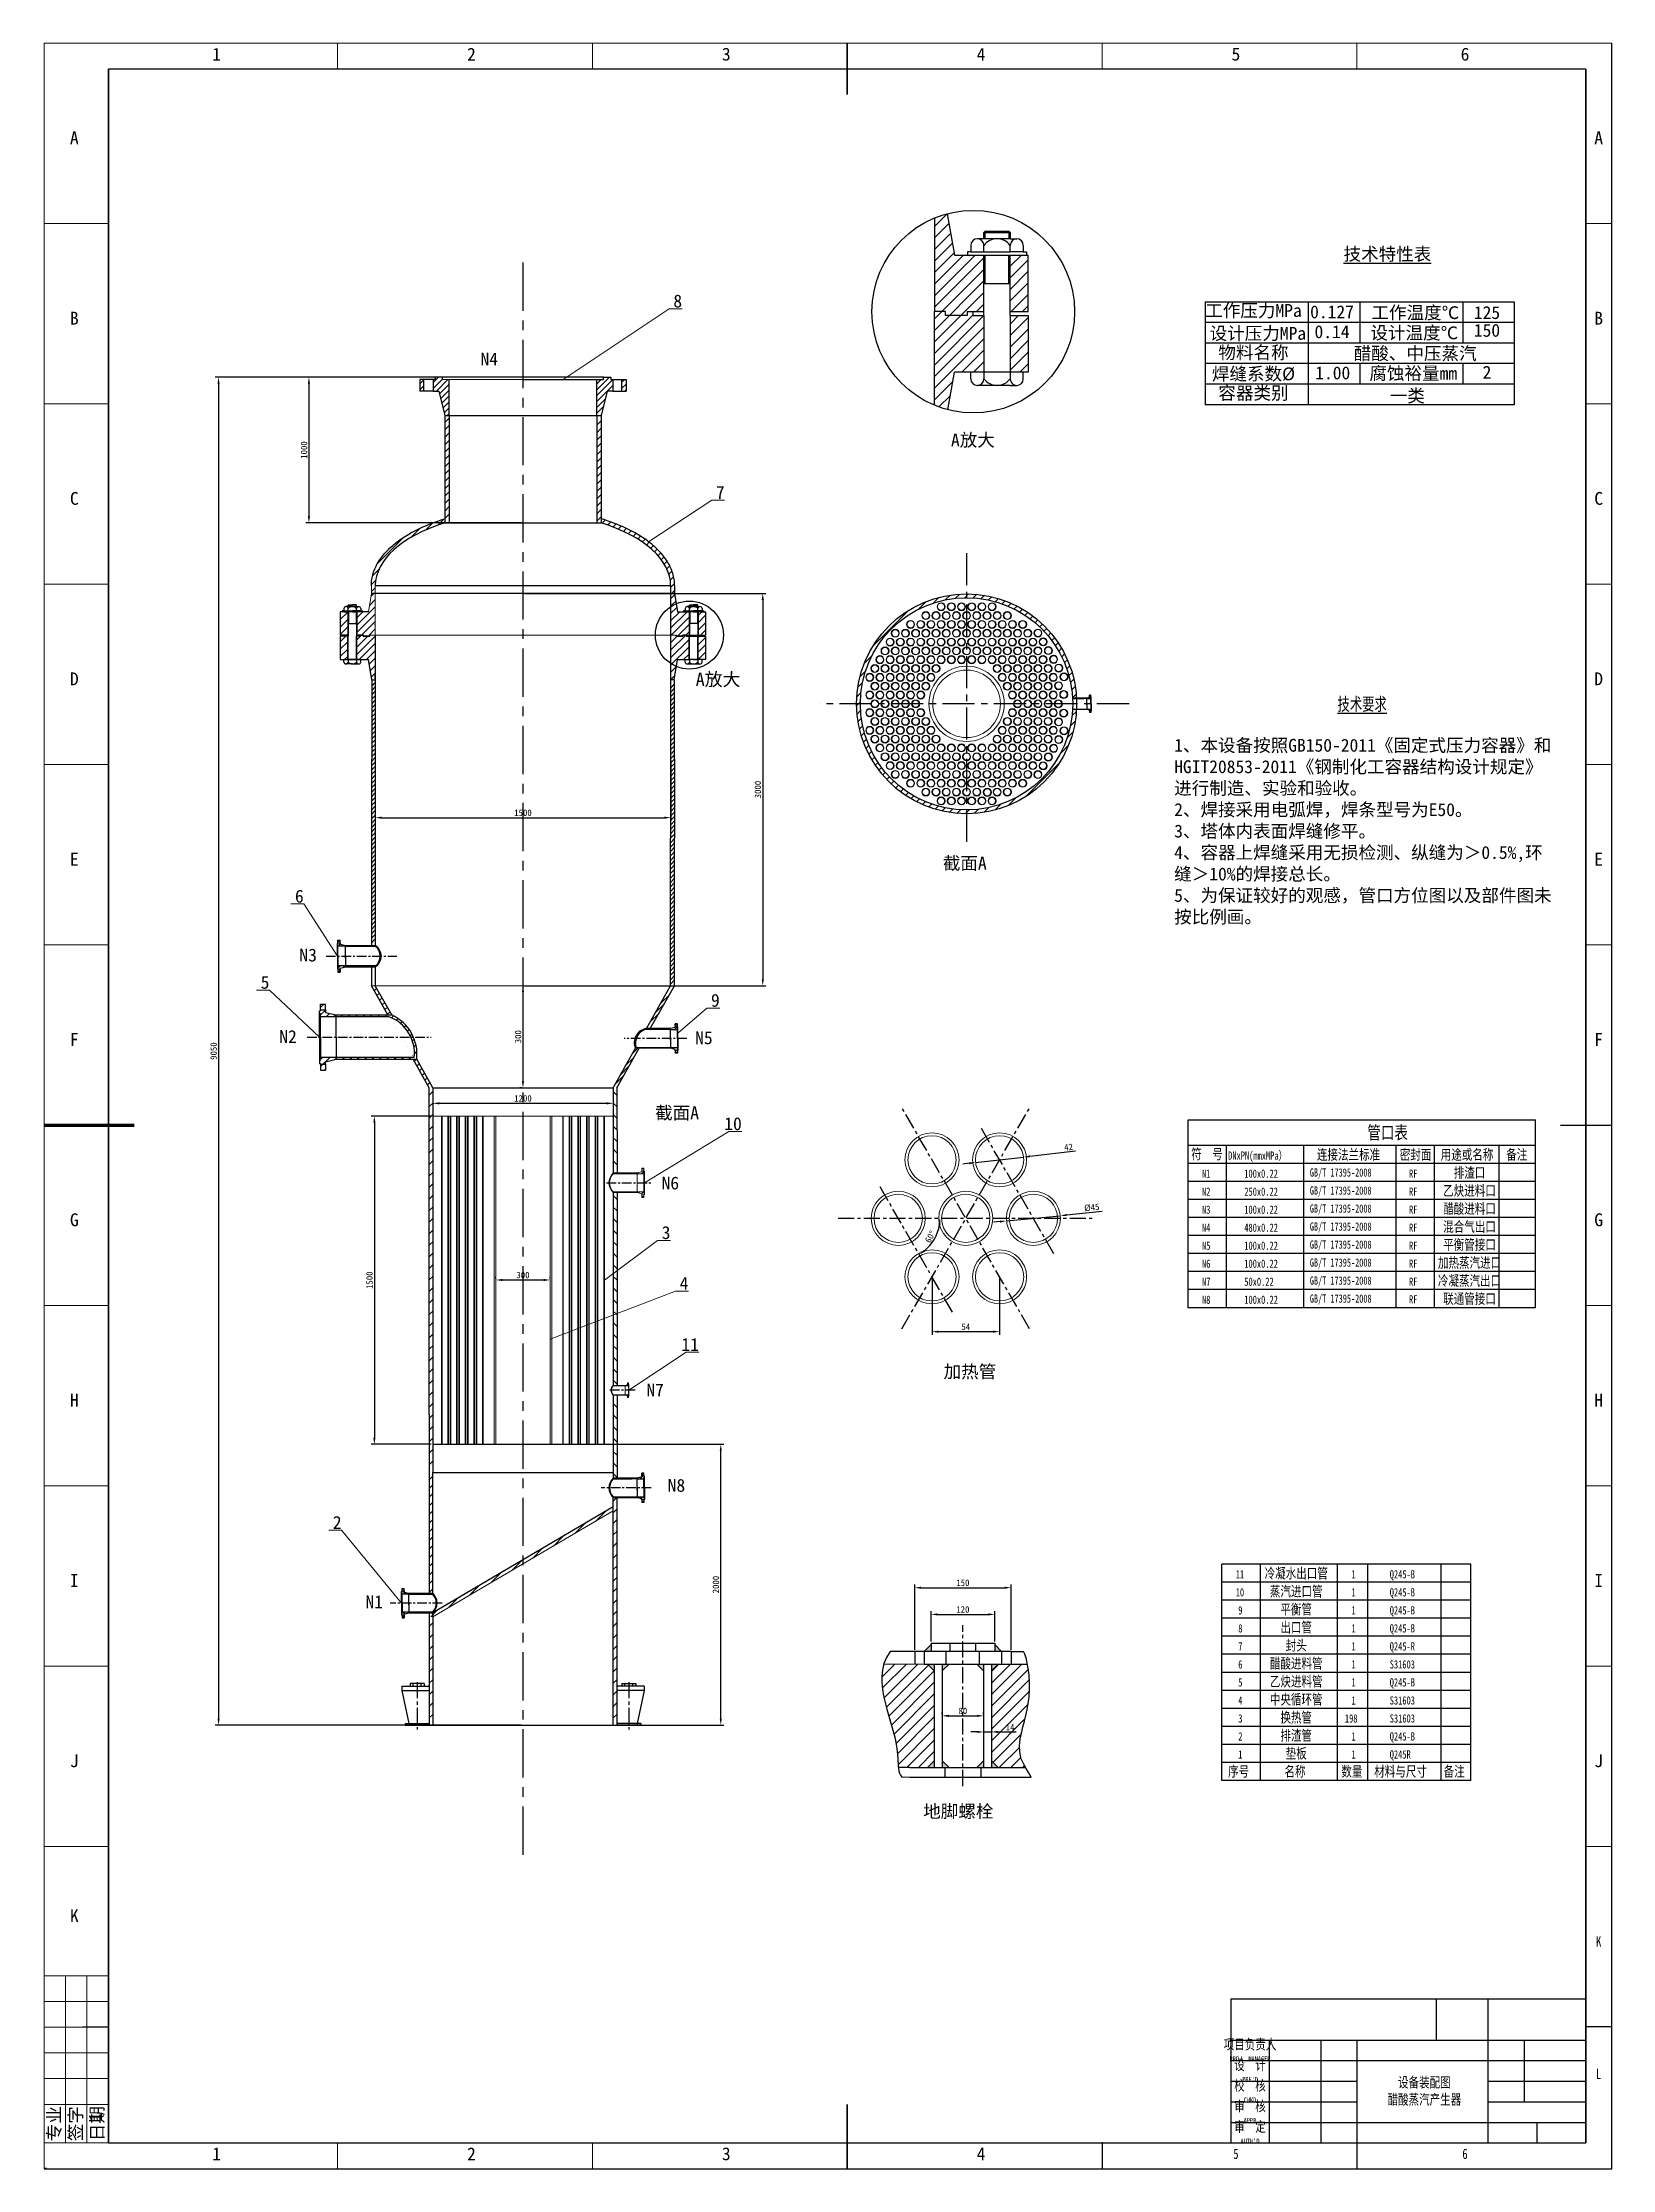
# Model space of a CAD drawing. Header units: millimetres. Extents: x 0 to 609, y 0 to 826.
import ezdxf
from ezdxf.enums import TextEntityAlignment as Align

# ---------------------------------------------------------------- set-up
doc = ezdxf.new("R2010")
doc.units = ezdxf.units.MM
doc.header["$PDSIZE"] = -5
doc.linetypes.add('CENTER', pattern=[2, 1.25, -0.25, 0.25, -0.25])
doc.layers.get('0').update_dxf_attribs({"lineweight": 18})
for name, color, linetype, lineweight in [('A图框', 7, 'Continuous', 18), ('中心线', 1, 'CENTER', 25), ('文字', 7, 'Continuous', 25), ('标注', 92, 'Continuous', 25), ('标注1', 6, 'Continuous', 18), ('框线', 7, 'Continuous', 25), ('设备内件', 150, 'Continuous', 20), ('设备轮廓', 7, 'Continuous', 25)]:
    doc.layers.add(name, color=color, linetype=linetype, lineweight=lineweight)
doc.styles.add('Annotative', font='')
doc.styles.add('HZ', font='', dxfattribs={"width": 0.75})
doc.styles.add('S-5', font='', dxfattribs={"width": 0.7})
doc.styles.add('工程字', font='')
doc.styles.add('文字5', font='')
doc.styles.get('Annotative').set_extended_font_data('arial')
doc.styles.get('HZ').set_extended_font_data('宋体')
doc.styles.get('S-5').set_extended_font_data('宋体')
doc.styles.get('工程字').set_extended_font_data('宋体')
doc.styles.get('文字5').set_extended_font_data('宋体')
doc.dimstyles.new('ISO-25', dxfattribs={"dimtxt": 2.5, "dimasz": 2.5, "dimexe": 1.25, "dimexo": 0.625, "dimtad": 1, "dimtxsty": 'Standard', "dimcen": 2.5, "dimdle": 5, "dimadec": 0, "dimazin": 0, "dimtfac": 1, "dimtmove": 0, "dimatfit": 3, "dimfxl": 0, "dimarcsym": 0})
pattern_1 = [(45, (0, 0), (-1.4312283, 1.4312283), [])]
pattern_2 = [(45, (0, 0), (-0.7871756, 0.7871756), [])]
pattern_3 = [(45, (0, 0), (-1.1449827, 1.1449827), [])]
pattern_4 = [(45, (0, 0), (-1.683798, 1.683798), [])]
pattern_5 = [(135, (0, 0), (-0.7871756, -0.7871756), [])]

msp = doc.modelspace()

# ---------------------------------------------------------------- texts
at = {"layer": 'A图框', "char_height": 5, "width": 10, "attachment_point": 5, "style": '工程字'}
for s, insert in [('1', (67.148, 821.554)), ('2', (166.148, 821.554)), ('3', (265.148, 821.554)), ('4', (364.148, 821.554)), ('5', (463.148, 821.554)), ('6', (552.148, 821.554)), ('A', (11.867, 789.057)), ('A', (604.07, 789.057)), ('B', (11.867, 718.974)), ('B', (604.07, 718.974)), ('C', (11.867, 648.89)), ('C', (604.07, 648.89)), ('D', (11.867, 578.807)), ('D', (604.07, 578.807)), ('E', (11.867, 508.724)), ('E', (604.07, 508.724)), ('F', (11.867, 438.64)), ('F', (604.07, 438.64)), ('G', (11.867, 368.557)), ('G', (604.07, 368.557)), ('H', (11.867, 298.474)), ('H', (604.07, 298.474)), ('I', (11.867, 228.39)), ('I', (604.07, 228.39)), ('J', (11.867, 158.307)), ('J', (604.07, 158.307)), ('K', (11.867, 98.14)), ('1', (67.148, 5.554)), ('2', (166.148, 5.554)), ('3', (265.148, 5.554)), ('4', (364.148, 5.554))]:
    msp.add_mtext(s, dxfattribs=dict(at, insert=insert))
at = {"layer": 'A图框', "char_height": 5, "attachment_point": 5, "rotation": 90}
for s, insert, width, style in [('{\\fsimsun|b0|i0|c0|p34;专业}', (4.292, 17.304), 20, 'Annotative'), ('{\\fsimsun|b0|i0|c0|p34;签字}', (12.625, 17.304), 20, 'Annotative'), ('{\\fsimsun|b0|i0|c0|p34;日期}', (20.959, 17.304), 20, 'Annotative'), ('1', (20.126, 19.845), 70.08333, '工程字')]:
    msp.add_mtext(s, dxfattribs=dict(at, insert=insert, width=width, style=style))
at = {"layer": '文字', "style": 'HZ', "width": 0.75}
for s, height, p in [('管口表', 5.12, (514.24, 399.925)), ('DNxPN(mmxMPa）', 3.2, (460.126, 391.925)), ('N1', 3.2, (449.974, 384.925)), ('N2', 3.2, (449.974, 377.925)), ('250x0.22', 3.2, (466.399, 377.925)), ('100x0.22', 3.2, (466.399, 384.925)), ('N3', 3.2, (449.974, 370.925)), ('100x0.22', 3.2, (466.399, 370.925)), ('N4', 3.2, (449.974, 363.925)), ('480x0.22', 3.2, (466.399, 363.925)), ('N5', 3.2, (449.974, 356.925)), ('100x0.22', 3.2, (466.399, 356.925)), ('N6', 3.2, (449.974, 349.925)), ('100x0.22', 3.2, (466.399, 349.925)), ('N7', 3.2, (449.974, 342.925)), ('N8', 3.2, (449.974, 335.925)), ('50x0.22', 3.2, (466.399, 342.925)), ('100x0.22', 3.2, (466.399, 335.925)), ('11', 3.2, (463.075, 229.202)), ('1', 3.2, (508.033, 229.202)), ('Q245-B', 3.2, (522.896, 229.202)), ('10', 3.2, (463.075, 222.202)), ('1', 3.2, (508.033, 222.202)), ('Q245-B', 3.2, (522.896, 222.202)), ('9', 3.2, (464.058, 215.202)), ('1', 3.2, (508.033, 215.202)), ('Q245-B', 3.2, (522.896, 215.202)), ('8', 3.2, (464.058, 208.202)), ('1', 3.2, (508.033, 208.202)), ('Q245-B', 3.2, (522.896, 208.202)), ('7', 3.2, (464.058, 201.202)), ('1', 3.2, (508.033, 201.202)), ('Q245-R', 3.2, (522.896, 201.202)), ('5', 3.2, (464.058, 187.202)), ('6', 3.2, (464.058, 194.202)), ('1', 3.2, (508.033, 194.202)), ('1', 3.2, (508.033, 187.202)), ('Q245-B', 3.2, (522.896, 187.202)), ('S31603', 3.2, (522.896, 194.202)), ('4', 3.2, (464.058, 180.202)), ('1', 3.2, (508.033, 180.202)), ('S31603', 3.2, (522.896, 180.202)), ('3', 3.2, (464.058, 173.202)), ('198', 3.2, (505.491, 173.202)), ('S31603', 3.2, (522.896, 173.202)), ('2', 3.2, (464.058, 166.202)), ('1', 3.2, (508.033, 166.202)), ('Q245-B', 3.2, (522.896, 166.202)), ('1', 3.2, (464.058, 159.202)), ('1', 3.2, (508.033, 159.202)), ('Q245R', 3.2, (522.896, 159.202))]:
    msp.add_text(s, height=height, dxfattribs=at).set_placement(p)
for s, p in [('连接法兰标准', (506.884, 393.925)), ('密封面', (532.942, 393.925)), ('用途或名称', (552.942, 393.925)), ('排渣口', (553.893, 386.925)), ('备注', (572.236, 393.925)), ('乙炔进料口', (553.893, 379.925)), ('醋酸进料口', (553.893, 372.925)), ('混合气出口', (553.893, 365.925)), ('平衡管接口', (553.893, 358.925)), ('加热蒸汽进口', (553.893, 351.925)), ('冷凝蒸汽出口', (553.893, 344.925)), ('联通管接口', (553.893, 337.925)), ('冷凝水出口管', (486.567, 231.202)), ('蒸汽进口管', (486.567, 224.202)), ('平衡管', (486.567, 217.202)), ('出口管', (486.567, 210.202)), ('醋酸进料管', (486.567, 196.202)), ('封头', (486.567, 203.202)), ('乙炔进料管', (486.567, 189.202)), ('中央循环管', (486.567, 182.202)), ('换热管', (486.567, 175.202)), ('排渣管', (486.567, 168.202)), ('垫板', (486.567, 161.202)), ('序号', (464.196, 154.202)), ('名称', (486.085, 154.202)), ('数量', (508.189, 154.202)), ('材料与尺寸', (527.106, 154.202)), ('备注', (547.945, 154.202))]:
    msp.add_text(s, height=4, dxfattribs=at).set_placement(p, align=Align.MIDDLE_CENTER)
at = {"layer": '文字'}
for s, insert, char_height, width, attachment_point, style in [('{\\L技术特性表}', (504.959, 746.414), 5, 74.36367, 1, '文字5'), ('工作压力MPa', (469.968, 721.676), 5, 36.7312, 5, '文字5'), ('0.127', (500.482, 721.395), 5, 19.80266, 5, '文字5'), ('工作温度℃', (532.843, 720.869), 5, 36.7312, 5, '文字5'), ('125', (560.68, 721.12), 5, 19.80266, 5, '文字5'), ('设计压力MPa', (471.677, 712.801), 5, 36.7312, 5, '文字5'), ('0.14', (500.482, 713.672), 5, 19.80266, 5, '文字5'), ('设计温度℃', (532.44, 713.003), 5, 36.7312, 5, '文字5'), ('150', (560.68, 714.224), 5, 19.80266, 5, '文字5'), ('物料名称', (469.968, 705.366), 5, 36.7312, 5, '文字5'), ('醋酸、中压蒸汽', (532.782, 704.996), 5, 76.97285, 5, '文字5'), ('焊缝系数%%C', (469.968, 697.069), 5, 36.7312, 5, '文字5'), ('1.00', (500.758, 697.674), 5, 19.80266, 5, '文字5'), ('腐蚀裕量mm', (532.036, 697.27), 5, 36.7312, 5, '文字5'), ('2', (560.68, 697.95), 5, 19.80266, 5, '文字5'), ('容器类别', (469.968, 689.606), 5, 36.7312, 5, '文字5'), ('一类', (529.727, 688.572), 5, 19.80266, 5, '文字5'), ('A放大', (360.968, 671.361), 5, 36.7312, 5, '文字5'), ('{\\L技术要求}', (502.631, 571.495), 5, 145.05127, 1, 'S-5'), ('\\pt52;1、本设备按照GB150-2011《固定式压力容器》和HGIT20853-2011《钢制化工容器结构设计规定》进行制造、实验和验收。\\P\\pt0;2、焊接采用电弧焊，焊条型号为E50。\\P\\pt0;3、塔体内表面焊缝修平。\\P\\pt0;4、容器上焊缝采用无损检测、纵缝为＞0.5%,环缝＞10%的焊接总长。\\P\\pt0;5、为保证较好的观感，管口方位图以及部件图未按比例画。', (439.157, 555.497), 5, 146.6059, 1, '文字5'), ('截面A', (357.804, 506.9), 5, 36.7312, 5, '文字5'), ('符  号', (451.911, 393.925), 4, 18.60335, 5, 'HZ'), ('{\\W0.7;GB/T 17395-2008}', (491.855, 384.586), 3.2, 35.62726, 7, 'HZ'), ('{\\W0.7;GB/T 17395-2008}', (491.855, 377.586), 3.2, 35.62726, 7, 'HZ'), (' RF', (528.783, 384.925), 3.2, 7.62235, 7, 'HZ'), (' RF', (528.783, 377.925), 3.2, 7.62235, 7, 'HZ'), ('{\\W0.7;GB/T 17395-2008}', (491.855, 370.586), 3.2, 35.62726, 7, 'HZ'), (' RF', (528.783, 370.925), 3.2, 7.62235, 7, 'HZ'), ('{\\W0.7;GB/T 17395-2008}', (491.855, 363.586), 3.2, 35.62726, 7, 'HZ'), (' RF', (528.783, 363.925), 3.2, 7.62235, 7, 'HZ'), ('{\\W0.7;GB/T 17395-2008}', (491.855, 356.586), 3.2, 35.62726, 7, 'HZ'), (' RF', (528.783, 356.925), 3.2, 7.62235, 7, 'HZ'), ('{\\W0.7;GB/T 17395-2008}', (491.855, 349.586), 3.2, 35.62726, 7, 'HZ'), (' RF', (528.783, 349.925), 3.2, 7.62235, 7, 'HZ'), ('{\\W0.7;GB/T 17395-2008}', (491.855, 342.586), 3.2, 35.62726, 7, 'HZ'), ('{\\W0.7;GB/T 17395-2008}', (491.855, 335.586), 3.2, 35.62726, 7, 'HZ'), (' RF', (528.783, 342.925), 3.2, 7.62235, 7, 'HZ'), (' RF', (528.783, 336.083), 3.2, 7.62235, 7, 'HZ'), ('加热管', (359.801, 309.308), 5, 36.7312, 5, '文字5'), ('地脚螺栓', (355.287, 138.435), 5, 36.7312, 5, '文字5'), ('K', (604.07, 88.14), 4, 10, 5, 'HZ'), ('L', (604.07, 36.658), 4, 10, 5, 'HZ'), ('5', (463.148, 5.554), 4, 10, 5, 'HZ'), ('6', (552.148, 5.554), 4, 10, 5, 'HZ')]:
    msp.add_mtext(s, dxfattribs=dict(at, insert=insert, char_height=char_height, width=width, attachment_point=attachment_point, style=style))
at = {"layer": '文字', "char_height": 4, "attachment_point": 5, "style": 'HZ'}
for s, width, insert in [('项目负责人\\P{\\H0.5x;PROJ  MANAGER}', 28.41456, (468.626, 45.804)), ("设  计\\P{\\H0.5x;PRE'D}", 15, (468.626, 37.804)), ('校  核\\P{\\H0.5x;CHKD}', 15, (468.626, 29.804)), ('设备装配图\\P醋酸蒸汽产生器', 48.04405, (536.347, 29.803)), ('审  核\\P{\\H0.5x;APPR}', 15, (468.626, 21.804)), ("审  定\\P{\\H0.5x;AUTH'D}", 15, (468.626, 13.804))]:
    msp.add_mtext_dynamic_manual_height_columns(s, width=width, gutter_width=15, heights=[0], dxfattribs=dict(at, insert=insert))
at = {"layer": '标注1', "attachment_point": 1}
for s, width, insert, char_height in [(' 8', 154.75333, (241.193, 728.147), 5), ('N4', 154.75333, (169.677, 705.598), 5), (' 7', 154.75333, (257.709, 653.768), 5), ('A{\\fSimSun|b0|i0|c0|p34;放大}', 49.56492, (253.292, 581.178), 5.1), (' 6', 154.75333, (94.188, 496.847), 5), ('N3', 154.75333, (99.302, 473.977), 5), (' 5', 154.75333, (80.857, 463.378), 5), (' 9', 154.75333, (255.813, 456.364), 5), ('N2', 154.75333, (91.495, 442.276), 5), ('N5', 154.75333, (253.059, 441.792), 5), ('{\\fSimSun|b0|i0|c0|p34;截面A}', 154.75333, (237.504, 412.663), 5), ('10 ', 154.75333, (264.379, 408.416), 5), ('N6', 154.75333, (240.008, 385.367), 5), (' 3', 154.75333, (236.662, 366.092), 5), (' 4', 154.75333, (243.634, 346.394), 5), ('11', 154.75333, (247.689, 322.607), 5), ('N7', 154.75333, (234.125, 304.952), 5), ('N8', 154.75333, (242.385, 267.881), 5), (' 2', 154.75333, (108.9, 253.467), 5), ('N1', 154.75333, (124.98, 222.611), 5)]:
    msp.add_mtext_dynamic_manual_height_columns(s, width=width, gutter_width=12.5, heights=[0], dxfattribs=dict(at, insert=insert, char_height=char_height))

# ---------------------------------------------------------------- blocks, each defined once
blk = doc.blocks.new('*X2')
at = {"color": 31, "linetype": 'Continuous', "true_color": 0xfecc66}
for p, q in [((127.4, 572.58), (128.8, 573.97)), ((127.4, 570.85), (128.8, 572.25)), ((127.4, 569.13), (128.8, 570.53)), ((127.41, 576.02), (128.8, 577.4)), ((127.41, 574.3), (128.8, 575.68)), ((127.38, 563.97), (128.8, 565.38)), ((127.38, 562.25), (128.8, 563.66)), ((127.39, 567.41), (128.8, 568.81)), ((127.39, 565.69), (128.8, 567.1)), ((127.36, 555.36), (128.8, 556.79)), ((127.36, 553.64), (128.8, 555.08)), ((127.37, 560.52), (128.8, 561.95)), ((127.37, 558.8), (128.8, 560.23)), ((127.37, 557.08), (128.8, 558.51)), ((127.34, 548.47), (128.8, 549.92)), ((127.34, 546.75), (128.8, 548.21)), ((127.34, 545.03), (128.8, 546.49)), ((127.35, 551.91), (128.8, 553.36)), ((127.35, 550.19), (128.8, 551.64)), ((127.31, 536.42), (128.8, 537.9)), ((127.32, 539.86), (128.8, 541.34)), ((127.32, 538.14), (128.8, 539.62)), ((127.33, 543.31), (128.8, 544.77)), ((127.33, 541.58), (128.8, 543.05)), ((127.29, 527.81), (128.8, 529.31)), ((127.3, 531.25), (128.8, 532.75)), ((127.3, 529.53), (128.8, 531.03)), ((127.31, 534.7), (128.8, 536.18)), ((127.31, 532.98), (128.8, 534.47)), ((127.28, 524.37), (128.8, 525.88)), ((127.28, 522.64), (128.8, 524.16)), ((127.28, 520.92), (128.8, 522.44)), ((127.29, 526.09), (128.8, 527.6)), ((127.27, 519.2), (128.8, 520.73)), ((127.27, 517.48), (128.8, 519.01)), ((127.27, 515.76), (128.8, 517.29)), ((127.27, 514.04), (128.8, 515.57)), ((127.27, 512.33), (128.8, 513.86)), ((243.55, 515.25), (245.08, 516.78)), ((243.55, 513.53), (245.08, 515.06)), ((243.55, 511.82), (245.08, 513.35)), ((127.27, 510.61), (128.8, 512.14)), ((127.27, 508.89), (128.8, 510.42)), ((127.27, 507.17), (128.8, 508.7)), ((127.27, 505.46), (128.8, 506.99)), ((127.27, 503.74), (128.8, 505.27)), ((243.55, 510.1), (245.08, 511.63)), ((243.55, 508.38), (245.08, 509.91)), ((243.55, 506.67), (245.08, 508.2)), ((243.55, 504.95), (245.08, 506.48)), ((243.55, 503.23), (245.08, 504.76)), ((127.27, 502.02), (128.8, 503.55)), ((127.27, 500.3), (128.8, 501.83)), ((127.27, 498.59), (128.8, 500.12)), ((127.27, 496.87), (128.8, 498.4)), ((127.27, 495.15), (128.8, 496.68)), ((243.55, 501.51), (245.08, 503.04)), ((243.55, 499.8), (245.08, 501.33)), ((243.55, 498.08), (245.08, 499.61)), ((243.55, 496.36), (245.08, 497.89)), ((243.55, 494.64), (245.08, 496.17)), ((127.27, 493.43), (128.8, 494.96)), ((127.27, 491.72), (128.8, 493.25)), ((127.27, 490), (128.8, 491.53)), ((127.27, 488.28), (128.8, 489.81)), ((127.27, 486.56), (128.8, 488.09)), ((243.55, 492.93), (245.08, 494.46)), ((243.55, 491.21), (245.08, 492.74)), ((243.55, 489.49), (245.08, 491.02)), ((243.55, 487.77), (245.08, 489.3)), ((127.27, 484.85), (128.8, 486.38)), ((127.27, 483.13), (128.8, 484.66)), ((127.27, 481.41), (128.8, 482.94)), ((127.27, 479.69), (128.8, 481.22)), ((127.27, 477.98), (128.8, 479.51)), ((243.55, 486.06), (245.08, 487.59)), ((243.55, 484.34), (245.08, 485.87)), ((243.55, 482.62), (245.08, 484.15)), ((243.55, 480.9), (245.08, 482.43)), ((243.55, 479.19), (245.08, 480.72)), ((127.27, 476.26), (128.8, 477.79)), ((243.55, 477.47), (245.08, 479)), ((243.55, 475.75), (245.08, 477.28)), ((243.55, 474.03), (245.08, 475.56)), ((243.55, 472.32), (245.08, 473.85)), ((243.55, 470.6), (245.08, 472.13)), ((243.55, 468.88), (245.08, 470.41)), ((243.55, 467.16), (245.08, 468.69)), ((243.55, 465.45), (245.08, 466.98)), ((243.55, 463.73), (245.08, 465.26)), ((243.55, 462.01), (245.08, 463.54)), ((243.55, 460.29), (245.08, 461.82))]:
    blk.add_line(p, q, dxfattribs=at)
blk = doc.blocks.new('*X3')
at = {"color": 31, "linetype": 'Continuous', "true_color": 0xfecc66}
for p, q in [((243.55, 575.36), (244.93, 576.75)), ((243.55, 573.65), (244.93, 575.03)), ((243.55, 571.93), (244.94, 573.32)), ((243.55, 570.21), (244.94, 571.61)), ((243.55, 568.49), (244.94, 569.89)), ((243.55, 566.78), (244.95, 568.18)), ((243.55, 565.06), (244.95, 566.47)), ((243.55, 563.34), (244.96, 564.75)), ((243.55, 561.62), (244.96, 563.04)), ((243.55, 559.91), (244.97, 561.33)), ((243.55, 558.19), (244.97, 559.61)), ((243.55, 556.47), (244.97, 557.9)), ((243.55, 554.75), (244.98, 556.19)), ((243.55, 553.04), (244.98, 554.47)), ((243.55, 551.32), (244.99, 552.76)), ((243.55, 549.6), (244.99, 551.05)), ((243.55, 547.88), (244.99, 549.33)), ((243.55, 546.17), (245, 547.62)), ((243.55, 544.45), (245, 545.91)), ((243.55, 542.73), (245.01, 544.19)), ((243.55, 541.01), (245.01, 542.48)), ((243.55, 539.3), (245.02, 540.77)), ((243.55, 537.58), (245.02, 539.05)), ((243.55, 535.86), (245.02, 537.34)), ((243.55, 534.14), (245.03, 535.63)), ((243.55, 532.43), (245.03, 533.91)), ((243.55, 530.71), (245.04, 532.2)), ((243.55, 528.99), (245.04, 530.49)), ((243.55, 527.27), (245.05, 528.78)), ((243.55, 525.56), (245.05, 527.06)), ((243.55, 523.84), (245.05, 525.35)), ((243.55, 522.12), (245.06, 523.64)), ((243.55, 520.4), (245.06, 521.92)), ((243.55, 518.69), (245.07, 520.21)), ((243.55, 516.97), (245.07, 518.5))]:
    blk.add_line(p, q, dxfattribs=at)
blk = doc.blocks.new('*X4')
at = {"color": 31, "linetype": 'Continuous', "true_color": 0xfecc66}
for p, q in [((155.79, 678.39), (157.48, 680.08)), ((214.86, 677.35), (216.55, 679.04)), ((155.79, 675.53), (157.48, 677.22)), ((155.79, 672.67), (157.48, 674.36)), ((155.79, 669.81), (157.48, 671.5)), ((214.86, 674.48), (216.55, 676.17)), ((214.86, 671.62), (216.55, 673.31)), ((214.86, 668.76), (216.55, 670.45)), ((155.79, 666.94), (157.48, 668.63)), ((155.79, 664.08), (157.48, 665.77)), ((155.79, 661.22), (157.48, 662.91)), ((214.86, 665.9), (216.55, 667.59)), ((214.86, 663.03), (216.55, 664.72)), ((214.86, 660.17), (216.55, 661.86)), ((155.79, 658.36), (157.48, 660.05)), ((155.79, 655.49), (157.48, 657.18)), ((155.79, 652.63), (157.48, 654.32)), ((214.86, 657.31), (216.55, 659)), ((214.86, 654.45), (216.55, 656.14)), ((214.86, 651.58), (216.55, 653.27)), ((155.79, 649.77), (157.48, 651.46)), ((155.79, 646.91), (157.48, 648.6)), ((155.79, 644.04), (157.48, 645.73)), ((214.86, 648.72), (216.55, 650.41)), ((214.86, 645.86), (216.55, 647.55)), ((142.66, 633.77), (146.27, 637.38)), ((148.43, 636.68), (151.2, 639.45)), ((153.14, 638.53), (155.56, 640.94)), ((155.79, 641.18), (157.48, 642.87)), ((214.86, 643), (216.55, 644.69)), ((214.86, 640.14), (216.55, 641.82)), ((216.89, 639.3), (218.12, 640.53)), ((219.04, 638.59), (220.24, 639.79)), ((221.13, 637.82), (222.31, 639)), ((223.17, 637), (224.34, 638.16)), ((225.16, 636.12), (226.3, 637.27)), ((129.62, 623.59), (139.89, 633.86)), ((227.08, 635.18), (228.22, 636.32)), ((228.95, 634.19), (230.07, 635.31)), ((230.75, 633.13), (231.86, 634.24)), ((232.49, 632), (233.58, 633.1)), ((234.15, 630.8), (235.24, 631.89)), ((235.73, 629.52), (236.82, 630.61)), ((237.23, 628.16), (238.31, 629.23)), ((127.72, 618.83), (130.15, 621.26)), ((238.63, 626.69), (239.71, 627.77)), ((239.91, 625.12), (241, 626.21)), ((241.07, 623.41), (242.17, 624.51)), ((242.07, 621.54), (243.21, 622.69)), ((242.86, 619.48), (244.06, 620.68)), ((127.28, 615.54), (128.96, 617.21)), ((127.34, 612.73), (128.8, 614.18)), ((243.39, 617.15), (244.7, 618.45)), ((243.55, 614.44), (245.04, 615.93)), ((243.55, 611.57), (245.08, 613.1))]:
    blk.add_line(p, q, dxfattribs=at)
blk = doc.blocks.new('*X5')
at = {"layer": '设备轮廓', "linetype": 'Continuous'}
for p, q in [((400.96, 571.17), (401.14, 571.36)), ((402.81, 571.17), (403, 571.36)), ((404.66, 571.17), (404.85, 571.36)), ((400.35, 566.85), (400.54, 567.04)), ((402.2, 566.85), (402.39, 567.04)), ((404.05, 566.85), (404.24, 567.04))]:
    blk.add_line(p, q, dxfattribs=at)
blk = doc.blocks.new('*X6')
at = {"color": 31, "linetype": 'Continuous', "true_color": 0xfecc66}
for p, q in [((239.69, 452.72), (243.17, 456.19)), ((235.64, 445.52), (239.06, 448.94)), ((237.67, 449.12), (241.12, 452.57))]:
    blk.add_line(p, q, dxfattribs=at)
blk = doc.blocks.new('*X7')
at = {"layer": '标注'}
for points in [[(347.19, 215.65), (347.19, 214.81), (344.69, 215.23)], [(366.93, 215.65), (366.93, 214.81), (369.43, 215.23)]]:
    blk.add_hatch(color=0, dxfattribs=at).paths.add_polyline_path(points, flags=0)
at = {"layer": '标注', "color": 0, "lineweight": -2}
for p, q in [((344.69, 204.72), (344.69, 216.48)), ((347.19, 215.23), (366.93, 215.23)), ((369.43, 204.72), (369.43, 216.48))]:
    blk.add_line(p, q, dxfattribs=at)
at = {"layer": '标注', "color": 0, "insert": (357.06, 217.13), "char_height": 2.5, "width": 10.5564, "attachment_point": 5}
blk.add_mtext('120', dxfattribs=at)
blk = doc.blocks.new('*X8')
at = {"layer": '标注'}
for points in [[(340.84, 226.01), (340.84, 225.18), (338.34, 225.59)], [(373.28, 226.01), (373.28, 225.18), (375.78, 225.59)]]:
    blk.add_hatch(color=0, dxfattribs=at).paths.add_polyline_path(points, flags=0)
at = {"layer": '标注', "color": 0, "lineweight": -2}
for p, q in [((338.34, 201.49), (338.34, 226.84)), ((340.84, 225.59), (373.28, 225.59)), ((375.78, 201.49), (375.78, 226.84))]:
    blk.add_line(p, q, dxfattribs=at)
at = {"layer": '标注', "color": 0, "insert": (357.06, 227.5), "char_height": 2.5, "width": 10.5564, "attachment_point": 5}
blk.add_mtext('150', dxfattribs=at)
blk = doc.blocks.new('*X9')
at = {"layer": '标注'}
for points in [[(351.49, 176.22), (351.49, 175.38), (348.99, 175.8)], [(362.63, 176.22), (362.63, 175.38), (365.13, 175.8)]]:
    blk.add_hatch(color=0, dxfattribs=at).paths.add_polyline_path(points, flags=0)
at = {"layer": '标注', "color": 0, "lineweight": -2}
for p, q in [((348.99, 176.42), (348.99, 177.05)), ((351.49, 175.8), (362.63, 175.8)), ((365.13, 176.42), (365.13, 177.05))]:
    blk.add_line(p, q, dxfattribs=at)
at = {"layer": '标注', "color": 0, "insert": (357.06, 177.7), "char_height": 2.5, "width": 7.1494, "attachment_point": 5}
blk.add_mtext('80', dxfattribs=at)
blk = doc.blocks.new('*X10')
at = {"layer": '标注'}
for points in [[(362.63, 169.96), (362.63, 169.12), (365.13, 169.54)], [(370.64, 169.96), (370.64, 169.12), (368.14, 169.54)]]:
    blk.add_hatch(color=0, dxfattribs=at).paths.add_polyline_path(points, flags=0)
at = {"layer": '标注', "color": 0, "lineweight": -2}
for p, q in [((365.13, 175.17), (365.13, 168.29)), ((368.14, 175.17), (368.14, 168.29)), ((362.63, 169.54), (360.13, 169.54)), ((365.13, 169.54), (368.14, 169.54)), ((370.64, 169.54), (377.72, 169.54))]:
    blk.add_line(p, q, dxfattribs=at)
at = {"layer": '标注', "color": 0, "insert": (375.43, 171.42), "char_height": 2.5, "width": 6.6692, "attachment_point": 5}
blk.add_mtext('14', dxfattribs=at)
blk = doc.blocks.new('*X11')
at = {"color": 31, "linetype": 'Continuous', "true_color": 0xfecc66}
for p, q in [((225.91, 428.37), (229.39, 431.84)), ((221.86, 421.17), (225.28, 424.59)), ((223.89, 424.77), (227.34, 428.22))]:
    blk.add_line(p, q, dxfattribs=at)
blk = doc.blocks.new('*X12')
at = {"layer": '标注'}
for points in [[(359.48, 390.95), (359.58, 390.12), (362.01, 390.82)], [(383.08, 393.64), (383.17, 392.81), (380.64, 392.94)]]:
    blk.add_hatch(color=0, dxfattribs=at).paths.add_polyline_path(points, flags=0)
at = {"layer": '标注', "color": 0, "lineweight": -2}
for p, q in [((359.53, 390.54), (357.05, 390.25)), ((362.01, 390.82), (380.64, 392.94)), ((400.77, 395.24), (383.13, 393.23))]:
    blk.add_line(p, q, dxfattribs=at)
at = {"layer": '标注', "color": 0, "insert": (398.12, 396.83), "char_height": 2.5, "width": 7.8306, "attachment_point": 5, "rotation": 6.49895}
blk.add_mtext('42', dxfattribs=at)
blk = doc.blocks.new('*X13')
at = {"layer": '标注'}
for points in [[(371.47, 368.3), (371.56, 367.47), (374, 368.12)], [(397.35, 370.83), (397.43, 370), (394.9, 370.17)]]:
    blk.add_hatch(color=0, dxfattribs=at).paths.add_polyline_path(points, flags=0)
at = {"layer": '标注', "color": 0, "lineweight": -2}
for p, q in [((371.52, 367.88), (369.03, 367.64)), ((374, 368.12), (394.9, 370.17)), ((411.12, 371.76), (397.39, 370.42))]:
    blk.add_line(p, q, dxfattribs=at)
at = {"layer": '标注', "color": 0, "insert": (407.16, 373.35), "char_height": 2.5, "width": 13.11, "attachment_point": 5, "rotation": 5.59501}
blk.add_mtext('%%C45', dxfattribs=at)
blk = doc.blocks.new('*X14')
at = {"layer": '标注'}
for points in [[(347.58, 325.52), (347.58, 324.69), (345.08, 325.11)], [(368.83, 325.52), (368.83, 324.69), (371.33, 325.11)]]:
    blk.add_hatch(color=0, dxfattribs=at).paths.add_polyline_path(points, flags=0)
at = {"layer": '标注', "color": 0, "lineweight": -2}
for p, q in [((345.08, 345.79), (345.08, 323.86)), ((371.33, 345.79), (371.33, 323.86)), ((347.58, 325.11), (368.83, 325.11))]:
    blk.add_line(p, q, dxfattribs=at)
at = {"layer": '标注', "color": 0, "insert": (358.2, 327), "char_height": 2.5, "width": 7.138, "attachment_point": 5}
blk.add_mtext('54', dxfattribs=at)
blk = doc.blocks.new('*X15')
at = {"layer": '标注'}
for points in [[(347.58, 366.69), (348.41, 366.62), (348.19, 369.15)], [(342.37, 356.16), (341.9, 356.85), (340.07, 355.09)]]:
    blk.add_hatch(color=0, dxfattribs=at).paths.add_polyline_path(points, flags=0)
at = {"layer": '标注', "color": 0, "lineweight": -2}
blk.add_arc((331.95, 369.15), 16.23, 308.83201, 351.16799, dxfattribs=at)
at = {"layer": '标注', "color": 0, "insert": (344.37, 361.98), "char_height": 2.5, "width": 9.8323, "attachment_point": 5, "rotation": 60}
blk.add_mtext('60%%D', dxfattribs=at)
blk = doc.blocks.new('*X16')
at = {"layer": '标注'}
for points in [[(128.03, 406.36), (128.86, 406.36), (128.44, 408.86)], [(128.03, 283.86), (128.86, 283.86), (128.44, 281.36)]]:
    blk.add_hatch(color=0, dxfattribs=at).paths.add_polyline_path(points, flags=0)
at = {"layer": '标注', "color": 0, "lineweight": -2}
for p, q in [((150.48, 408.86), (127.19, 408.86)), ((128.44, 406.36), (128.44, 283.86)), ((150.48, 281.36), (127.19, 281.36))]:
    blk.add_line(p, q, dxfattribs=at)
at = {"layer": '标注', "color": 0, "insert": (126.54, 345.11), "char_height": 2.5, "width": 14.4398, "attachment_point": 5, "rotation": 90}
blk.add_mtext('1500', dxfattribs=at)
blk = doc.blocks.new('*X17')
at = {"layer": '标注'}
for points in [[(153.61, 414.26), (153.61, 413.43), (151.11, 413.84)], [(218.73, 414.26), (218.73, 413.43), (221.23, 413.84)]]:
    blk.add_hatch(color=0, dxfattribs=at).paths.add_polyline_path(points, flags=0)
at = {"layer": '标注', "color": 0, "lineweight": -2}
for p, q in [((151.11, 419.29), (151.11, 412.59)), ((153.61, 413.84), (218.73, 413.84)), ((221.23, 419.29), (221.23, 412.59))]:
    blk.add_line(p, q, dxfattribs=at)
at = {"layer": '标注', "color": 0, "insert": (186.17, 415.75), "char_height": 2.5, "width": 14.4398, "attachment_point": 5}
blk.add_mtext('1200', dxfattribs=at)
blk = doc.blocks.new('*X18')
at = {"layer": '标注'}
for points in [[(178.15, 345.61), (178.15, 344.77), (175.65, 345.19)], [(194.19, 345.61), (194.19, 344.77), (196.69, 345.19)]]:
    blk.add_hatch(color=0, dxfattribs=at).paths.add_polyline_path(points, flags=0)
at = {"layer": '标注', "color": 0, "lineweight": -2}
for p, q in [((175.65, 345.74), (175.65, 346.44)), ((178.15, 345.19), (194.19, 345.19)), ((196.69, 345.74), (196.69, 346.44))]:
    blk.add_line(p, q, dxfattribs=at)
at = {"layer": '标注', "color": 0, "insert": (186.17, 347.09), "char_height": 2.5, "width": 11.0213, "attachment_point": 5}
blk.add_mtext('300', dxfattribs=at)
blk = doc.blocks.new('*X19')
at = {"layer": '标注'}
for points in [[(131.3, 525.28), (131.3, 524.44), (128.8, 524.86)], [(241.05, 525.28), (241.05, 524.44), (243.55, 524.86)]]:
    blk.add_hatch(color=0, dxfattribs=at).paths.add_polyline_path(points, flags=0)
at = {"layer": '标注', "color": 0, "lineweight": -2}
for p, q in [((128.8, 547.04), (128.8, 523.61)), ((243.55, 547.04), (243.55, 523.61)), ((131.3, 524.86), (241.05, 524.86))]:
    blk.add_line(p, q, dxfattribs=at)
at = {"layer": '标注', "color": 0, "insert": (186.17, 526.76), "char_height": 2.5, "width": 14.4398, "attachment_point": 5}
blk.add_mtext('1500', dxfattribs=at)
blk = doc.blocks.new('*X20')
at = {"layer": '标注'}
for points in [[(185.75, 457.06), (186.59, 457.06), (186.17, 459.56)], [(185.75, 422.41), (186.59, 422.41), (186.17, 419.91)]]:
    blk.add_hatch(color=0, dxfattribs=at).paths.add_polyline_path(points, flags=0)
at = {"layer": '标注', "color": 0, "lineweight": -2}
for p, q in [((186.17, 457.06), (186.17, 422.41)), ((186.8, 459.56), (187.42, 459.56)), ((185.55, 419.91), (184.92, 419.91))]:
    blk.add_line(p, q, dxfattribs=at)
at = {"layer": '标注', "color": 0, "insert": (184.27, 439.74), "char_height": 2.5, "width": 11.0213, "attachment_point": 5, "rotation": 90}
blk.add_mtext('300', dxfattribs=at)
blk = doc.blocks.new('*X21')
at = {"layer": '标注'}
for points in [[(67.48, 693.57), (68.31, 693.57), (67.9, 696.07)], [(67.48, 174.73), (68.31, 174.73), (67.9, 172.23)]]:
    blk.add_hatch(color=0, dxfattribs=at).paths.add_polyline_path(points, flags=0)
at = {"layer": '标注', "color": 0, "lineweight": -2}
for p, q in [((185.55, 696.07), (66.65, 696.07)), ((67.9, 693.57), (67.9, 174.73)), ((185.55, 172.23), (66.65, 172.23))]:
    blk.add_line(p, q, dxfattribs=at)
at = {"layer": '标注', "color": 0, "insert": (66, 434.15), "char_height": 2.5, "width": 14.9085, "attachment_point": 5, "rotation": 90}
blk.add_mtext('9050', dxfattribs=at)
blk = doc.blocks.new('*X22')
at = {"layer": '标注'}
for points in [[(278.91, 609.51), (279.75, 609.51), (279.33, 612.01)], [(278.91, 462.06), (279.75, 462.06), (279.33, 459.56)]]:
    blk.add_hatch(color=0, dxfattribs=at).paths.add_polyline_path(points, flags=0)
at = {"layer": '标注', "color": 0, "lineweight": -2}
for p, q in [((186.8, 612.01), (280.58, 612.01)), ((279.33, 609.51), (279.33, 462.06)), ((186.8, 459.56), (280.58, 459.56))]:
    blk.add_line(p, q, dxfattribs=at)
at = {"layer": '标注', "color": 0, "insert": (277.43, 535.79), "char_height": 2.5, "width": 14.9047, "attachment_point": 5, "rotation": 90}
blk.add_mtext('3000', dxfattribs=at)
blk = doc.blocks.new('*X23')
at = {"layer": '标注'}
for points in [[(262.6, 278.86), (263.43, 278.86), (263.01, 281.36)], [(262.6, 174.73), (263.43, 174.73), (263.01, 172.23)]]:
    blk.add_hatch(color=0, dxfattribs=at).paths.add_polyline_path(points, flags=0)
at = {"layer": '标注', "color": 0, "lineweight": -2}
for p, q in [((186.8, 281.36), (264.26, 281.36)), ((263.01, 174.73), (263.01, 278.86)), ((186.8, 172.23), (264.26, 172.23))]:
    blk.add_line(p, q, dxfattribs=at)
at = {"layer": '标注', "color": 0, "insert": (261.11, 226.8), "char_height": 2.5, "width": 14.9962, "attachment_point": 5, "rotation": 90}
blk.add_mtext('2000', dxfattribs=at)
blk = doc.blocks.new('*X24')
at = {"layer": '标注'}
for points in [[(102.6, 693.57), (103.43, 693.57), (103.01, 696.07)], [(102.6, 641.91), (103.43, 641.91), (103.01, 639.41)]]:
    blk.add_hatch(color=0, dxfattribs=at).paths.add_polyline_path(points, flags=0)
at = {"layer": '标注', "color": 0, "lineweight": -2}
for p, q in [((185.55, 696.07), (101.76, 696.07)), ((103.01, 693.57), (103.01, 641.91)), ((185.55, 639.41), (101.76, 639.41))]:
    blk.add_line(p, q, dxfattribs=at)
at = {"layer": '标注', "color": 0, "insert": (101.11, 667.74), "char_height": 2.5, "width": 14.4398, "attachment_point": 5, "rotation": 90}
blk.add_mtext('1000', dxfattribs=at)

# ---------------------------------------------------------------- dimensions: what is measured, and where the dimension line sits
at = {"layer": '标注'}
for base, p1, p2, text, picture, middle in [((67.898, 172.233), (186.171, 696.075), (186.171, 172.233), '9050', '*X21', (65.997, 434.154)), ((103.014, 639.411), (186.171, 696.075), (186.171, 639.411), '1000', '*X24', (101.113, 667.743)), ((279.331, 459.564), (186.171, 612.014), (186.171, 459.564), '3000', '*X22', (277.429, 535.789)), ((186.171, 419.913), (186.171, 459.564), (186.171, 419.913), '300', '*X20', (184.268, 439.739)), ((128.444, 281.361), (151.108, 408.861), (151.108, 281.361), '1500', '*X16', (126.543, 345.111)), ((263.012, 281.361), (186.171, 172.233), (186.171, 281.361), '2000', '*X23', (261.111, 226.797))]:
    dim = msp.add_linear_dim(base=base, p1=p1, p2=p2, angle=90, text=text, dimstyle='ISO-25', override={"dimsah": 1, "dimtolj": 1}, dxfattribs=at)
    dim.commit()
    dim.dimension.update_dxf_attribs({"geometry": picture, "text_midpoint": middle})
for base, p1, p2, text, picture, middle in [((243.546, 524.86), (128.796, 547.665), (243.546, 547.665), '1500', '*X19', (186.171, 526.762)), ((221.233, 413.845), (151.108, 419.913), (221.233, 419.913), '1200', '*X17', (186.171, 415.746)), ((196.689, 345.189), (175.652, 345.111), (196.689, 345.111), '300', '*X18', (186.171, 347.091)), ((371.329, 325.105), (345.079, 346.415), (371.329, 346.415), '54', '*X14', (358.204, 327.002)), ((375.776, 225.595), (338.341, 200.863), (375.776, 200.863), '150', '*X8', (357.058, 227.496)), ((369.429, 215.231), (344.688, 204.09), (369.429, 204.09), '120', '*X7', (357.058, 217.132)), ((365.126, 175.799), (348.991, 175.799), (365.126, 175.799), '80', '*X9', (357.058, 177.7)), ((368.138, 169.542), (365.126, 175.799), (368.138, 175.799), '14', '*X10', (375.431, 171.422))]:
    dim = msp.add_linear_dim(base=base, p1=p1, p2=p2, text=text, dimstyle='ISO-25', override={"dimsah": 1, "dimtolj": 1}, dxfattribs=at)
    dim.commit()
    dim.dimension.update_dxf_attribs({"geometry": picture, "text_midpoint": middle})
for p1, p2, text, picture, middle in [((362.014, 390.82), (380.643, 392.943), '42', '*X12', (398.337, 394.958)), ((374.004, 368.125), (394.904, 370.172), '%%C45', '*X13', (407.354, 371.392))]:
    dim = msp.add_diameter_dim_2p(p1=p1, p2=p2, text=text, dimstyle='ISO-25', override={"dimpost": '%%C<>', "dimsah": 1, "dimtolj": 1}, dxfattribs=at)
    dim.commit()
    dim.dimension.update_dxf_attribs({"geometry": picture, "text_midpoint": middle, "dimtype": 163})
dim = msp.add_angular_dim_2l(base=(346.013, 361.031), line1=((308.592, 369.148), (407.815, 369.148)), line2=((353.031, 332.642), (324.584, 381.913)), dimstyle='ISO-25', override={"dimtad": 1, "dimtih": 0, "dimtoh": 0, "dimsah": 1, "dimtdec": 0, "dimtolj": 1, "dimtzin": 0}, dxfattribs=at)
dim.commit()
dim.dimension.update_dxf_attribs({"geometry": '*X15', "text_midpoint": (344.366, 361.982)})

# ---------------------------------------------------------------- hatches: boundary and pattern name
at = {"true_color": 0xfecc66}
h = msp.add_hatch(dxfattribs=at)
h.set_pattern_fill('ANSI31', color=31, style=0, pattern_type=0)
h.set_pattern_definition(pattern_1)
h.paths.add_polyline_path([(128.796, 612.014), (127.368, 612.014), (126.179, 604.884), (121.67, 604.884), (121.67, 595.796), (124.217, 595.796), (128.796, 595.796)], flags=0)
h.paths.add_polyline_path([(118.089, 604.884), (116.575, 604.884), (115.198, 604.884), (115.198, 595.796), (118.089, 595.796)], flags=0)
h.paths.add_polyline_path([(118.089, 595.355), (115.198, 595.355), (115.198, 586.267), (118.089, 586.267)], flags=0)
h.paths.add_polyline_path([(128.796, 595.796), (126.627, 595.796), (126.627, 595.355), (124.114, 595.355), (124.114, 595.796), (122.737, 595.796), (122.737, 595.355), (121.67, 595.355), (121.67, 586.267), (123.184, 586.267), (126.179, 586.267), (127.419, 578.39), (128.796, 578.39)], flags=0)
h.paths.add_polyline_path([(250.672, 604.884), (246.162, 604.884), (245.076, 612.014), (243.546, 612.014), (243.546, 595.796), (248.124, 595.796), (248.227, 595.796), (250.672, 595.796)], flags=0)
h.paths.add_polyline_path([(257.143, 604.884), (255.766, 604.884), (254.252, 604.884), (254.252, 595.796), (257.143, 595.796)], flags=0)
h.paths.add_polyline_path([(257.143, 595.355), (254.252, 595.355), (254.252, 586.267), (255.766, 586.267), (257.143, 586.267)], flags=0)
h = msp.add_hatch(dxfattribs=at)
h.set_pattern_fill('ANSI31', color=31, style=0, pattern_type=0)
h.set_pattern_definition(pattern_4)
edge = h.paths.add_edge_path(flags=0)
edge.add_line((358.512, 611.855), (358.512, 610.355))
edge.add_arc((358.512, 569.105), 41.25, 3.125474, 90.000006, ccw=False)
edge.add_line((399.7, 571.354), (401.203, 571.355))
edge.add_arc((358.512, 569.105), 42.75, 3.01679, 90.000004)
edge = h.paths.add_edge_path(flags=0)
edge.add_line((317.262, 569.105), (315.762, 569.105))
edge.add_arc((358.512, 569.105), 42.75, 180, 270)
edge.add_line((358.512, 526.355), (358.512, 527.855))
edge.add_arc((358.512, 569.105), 41.25, 180, 270, ccw=False)
edge = h.paths.add_edge_path(flags=0)
edge.add_line((358.512, 610.355), (358.512, 611.855))
edge.add_arc((358.512, 569.105), 42.75, 90, 180)
edge.add_line((315.762, 569.105), (317.262, 569.105))
edge.add_arc((358.512, 569.105), 41.25, 90, 180, ccw=False)
h = msp.add_hatch(dxfattribs=at)
h.set_pattern_fill('ANSI31', color=31, style=0, pattern_type=0)
h.set_pattern_definition(pattern_1)
h.paths.add_polyline_path([(250.672, 595.355), (249.604, 595.355), (249.604, 595.796), (248.227, 595.796), (248.227, 595.355), (245.714, 595.355), (245.714, 595.796), (243.546, 595.796), (243.546, 578.39), (244.923, 578.39), (246.162, 586.267), (250.672, 586.267)], flags=0)
h = msp.add_hatch(dxfattribs=at)
h.set_pattern_fill('ANSI31', color=31, style=0, pattern_type=0)
h.set_pattern_definition(pattern_4)
edge = h.paths.add_edge_path(flags=0)
edge.add_line((401.202, 566.853), (399.7, 566.853))
edge.add_arc((358.512, 569.105), 41.25, 270, 356.870407, ccw=False)
edge.add_line((358.512, 527.855), (358.512, 526.355))
edge.add_arc((358.512, 569.105), 42.75, 270.000002, 356.98032)
h = msp.add_hatch(dxfattribs=at)
h.set_pattern_fill('ANSI31', color=31, style=0, pattern_type=0)
h.set_pattern_definition([(45, (0, 0), (-0.858737, 0.858737), [])])
h.paths.add_polyline_path([(115.192, 475.69), (115.192, 476.164), (114.259, 476.164), (114.259, 475.996), (114.063, 475.996), (114.063, 475.407), (114.259, 475.407), (114.259, 474.864), (117.184, 474.864), (117.184, 475.215)], flags=0)
h.paths.add_polyline_path([(115.192, 476.898), (115.192, 477.235), (114.259, 477.235), (114.259, 476.898), (114.259, 476.164), (115.192, 476.164)], flags=0)
h.paths.add_polyline_path([(115.192, 465.914), (114.259, 465.914), (114.259, 465.18), (114.259, 464.843), (115.192, 464.843), (115.192, 465.18)], flags=0)
h.paths.add_polyline_path([(117.184, 466.862), (117.184, 467.214), (114.259, 467.214), (114.259, 466.671), (114.063, 466.671), (114.063, 466.082), (114.259, 466.082), (114.259, 465.914), (115.192, 465.914), (115.192, 466.388)], flags=0)
h = msp.add_hatch(dxfattribs=at)
h.set_pattern_fill('ANSI31', color=31, style=0, pattern_type=0)
h.set_pattern_definition([(45, (0, 0), (-1.431228, 1.431228), [])])
h.paths.add_polyline_path([(109.474, 451.654), (109.474, 452.349), (107.549, 452.349), (107.549, 451.654), (107.549, 450.14), (109.474, 450.14)], flags=0)
h.paths.add_polyline_path([(109.474, 449.162), (109.474, 450.14), (107.549, 450.14), (107.549, 449.793), (107.145, 449.793), (107.145, 448.578), (107.549, 448.578), (107.549, 447.457), (113.583, 447.457), (113.583, 448.183)], flags=0)
h.paths.add_polyline_path([(109.474, 428.997), (107.549, 428.997), (107.549, 427.482), (107.549, 426.788), (109.474, 426.788), (109.474, 427.482)], flags=0)
h.paths.add_polyline_path([(113.583, 430.954), (113.583, 431.679), (107.549, 431.679), (107.549, 430.559), (107.145, 430.559), (107.145, 429.344), (107.549, 429.344), (107.549, 428.997), (109.474, 428.997), (109.474, 429.975)], flags=0)
h.paths.add_polyline_path([(128.796, 459.564), (127.266, 459.564), (133.706, 448.183), (135.208, 448.183)], flags=0)
edge = h.paths.add_edge_path(flags=0)
edge.add_line((135.208, 448.183), (113.583, 448.183))
edge.add_line((113.583, 448.183), (113.583, 447.457))
edge.add_line((113.583, 447.457), (134.119, 447.457))
edge.add_arc((129.009, 433.377), 14.979, -6.508524, 70.051302, ccw=False)
edge.add_line((143.891, 431.679), (113.583, 431.679))
edge.add_line((113.583, 431.679), (113.583, 430.954))
edge.add_line((113.583, 430.954), (144.895, 430.954))
edge.add_arc((128.132, 432.867), 16.872, 353.489477, 425.203448)
h.paths.add_polyline_path([(144.895, 430.954), (143.457, 430.954), (149.706, 419.913), (151.108, 419.913)], flags=0)
h = msp.add_hatch()
h.set_pattern_fill('ANSI31', color=256, style=0, pattern_type=0)
h.set_pattern_definition(pattern_2)
h.paths.add_polyline_path([(233.156, 386.955), (233.336, 386.955), (233.336, 387.495), (233.156, 387.495), (233.156, 387.65), (232.301, 387.65), (232.301, 387.215), (230.475, 386.78), (230.475, 386.458), (233.156, 386.458)], flags=0)
h.paths.add_polyline_path([(233.156, 388.631), (232.301, 388.631), (232.301, 388.323), (233.156, 388.323)], flags=0)
h.paths.add_polyline_path([(233.156, 379.446), (230.475, 379.446), (230.475, 379.123), (232.301, 378.689), (232.301, 378.254), (233.156, 378.254), (233.156, 378.408), (233.336, 378.408), (233.336, 378.948), (233.156, 378.948)], flags=0)
h.paths.add_polyline_path([(233.156, 377.581), (232.301, 377.581), (232.301, 377.272), (233.156, 377.272)], flags=0)
h = msp.add_hatch(dxfattribs=at)
h.set_pattern_fill('ANSI31', color=31, style=0, pattern_type=0)
h.set_pattern_definition([(45, (0, 0), (-0.3935878, 0.3935878), [])])
h.paths.add_polyline_path([(227.195, 304.082), (227.195, 304.33), (227.284, 304.33), (227.284, 304.6), (227.195, 304.6), (227.195, 304.678), (226.767, 304.678), (226.767, 304.46), (225.854, 304.243), (225.854, 304.082)], flags=0)
h.paths.add_polyline_path([(227.195, 305.014), (227.195, 305.168), (226.767, 305.168), (226.767, 305.014)], flags=0)
h.paths.add_polyline_path([(226.767, 300.197), (226.767, 299.98), (227.195, 299.98), (227.195, 300.057), (227.284, 300.057), (227.284, 300.327), (227.195, 300.327), (227.195, 300.576), (225.854, 300.576), (225.854, 300.414)], flags=0)
h.paths.add_polyline_path([(226.767, 299.643), (226.767, 299.489), (227.195, 299.489), (227.195, 299.643)], flags=0)
h = msp.add_hatch(dxfattribs=at)
h.set_pattern_fill('ANSI31', color=31, style=0, pattern_type=0)
h.set_pattern_definition([(45, (0, 0), (-1.683798, 1.683798), [])])
h.paths.add_polyline_path([(221.233, 255.462), (221.233, 257.089), (151.108, 215.798), (151.108, 214.308)], flags=0)
h.paths.add_polyline_path([(149.706, 223.455), (150.407, 223.455), (151.108, 223.455), (151.108, 270.31), (149.706, 270.31)], flags=0)
h.paths.add_polyline_path([(151.108, 215.798), (149.706, 215.798), (149.706, 214.308), (151.108, 214.308)], flags=0)
at = {"ltscale": 35}
h = msp.add_hatch(color=256, dxfattribs=at)
h.paths.add_polyline_path([(344.688, 203.552), (341.998, 200.863), (344.688, 200.863)], flags=0)
h.paths.add_polyline_path([(345.979, 195.915), (343.289, 195.915), (345.979, 193.226)], flags=0)
h.paths.add_polyline_path([(351.68, 195.915), (350.604, 195.915), (348.991, 195.915), (348.991, 193.226)], flags=0)
h.paths.add_polyline_path([(365.126, 195.915), (362.437, 195.915), (365.126, 193.226)], flags=0)
h.paths.add_polyline_path([(370.827, 195.915), (368.138, 195.915), (368.138, 193.226)], flags=0)
h.paths.add_polyline_path([(369.429, 203.552), (369.429, 200.863), (372.118, 200.863)], flags=0)
h.paths.add_polyline_path([(348.991, 158.372), (348.991, 155.683), (351.68, 155.683)], flags=0)
h.paths.add_polyline_path([(345.979, 158.372), (343.289, 155.683), (345.979, 155.683)], flags=0)
h.paths.add_polyline_path([(365.126, 158.372), (362.437, 155.683), (365.126, 155.683)], flags=0)
h.paths.add_polyline_path([(368.138, 158.372), (368.138, 155.683), (370.827, 155.683)], flags=0)
at = {"layer": '中心线', "true_color": 0xfecc66}
h = msp.add_hatch(dxfattribs=at)
h.set_pattern_fill('ANSI31', color=31, style=0, pattern_type=0)
h.set_pattern_definition([(45, (0, 0), (-0.561266, 0.561266), [])])
edge = h.paths.add_edge_path(flags=0)
edge.add_line((225.854, 304.243), (221.233, 304.243))
edge.add_arc((222.99, 302.329), 2.598, 132.538988, 227.461012)
edge.add_line((221.233, 300.414), (225.854, 300.414))
edge.add_line((225.854, 300.414), (225.854, 300.576))
edge.add_line((225.854, 300.576), (221.233, 300.576))
edge.add_arc((223.069, 302.329), 2.539, 136.323322, 223.676678, ccw=False)
edge.add_line((221.233, 304.082), (225.854, 304.082))
edge.add_line((225.854, 304.082), (225.854, 304.243))
at = {"layer": '标注', "true_color": 0xfecc66}
h = msp.add_hatch(dxfattribs=at)
h.set_pattern_fill('ANSI31', color=31, style=0, pattern_type=0)
edge = h.paths.add_edge_path(flags=0)
edge.add_line((345.979, 193.226), (343.289, 195.915))
edge.add_line((343.289, 195.915), (341.998, 195.915))
edge.add_line((341.998, 195.915), (338.341, 195.915))
edge.add_line((338.341, 195.915), (326.355, 195.915))
edge.add_spline(control_points=[(326.355, 195.915), (322.896, 184.692), (332.105, 171.069), (331.841, 156.825), (331.954, 155.683)], knot_values=[0, 0, 0, 0, 37.5672201, 41.0499486, 41.0499486, 41.0499486, 41.0499486], weights=[1, 1, 1, 1, 1], degree=3, periodic=0)
edge.add_line((331.954, 155.683), (336.416, 155.683))
edge.add_line((336.416, 155.683), (343.289, 155.683))
edge.add_line((343.289, 155.683), (345.979, 158.372))
edge.add_line((345.979, 158.372), (345.979, 193.226))
edge = h.paths.add_edge_path(flags=0)
edge.add_line((368.138, 158.372), (370.827, 155.683))
edge.add_line((370.827, 155.683), (381.427, 155.683))
edge.add_spline(control_points=[(381.427, 155.683), (380.057, 158.142), (376.193, 168.651), (386.896, 180.286), (381.071, 200.216), (380.608, 200.863)], knot_values=[0, 0, 0, 0, 4.342761, 44.3420099, 46.3548606, 46.3548606, 46.3548606, 46.3548606], weights=[1, 1, 1, 1, 1, 1], degree=3, periodic=0)
edge.add_line((382.153, 195.915), (375.776, 195.915))
edge.add_line((375.776, 195.915), (370.827, 195.915))
edge.add_line((370.827, 195.915), (368.138, 193.226))
edge.add_line((368.138, 193.226), (368.138, 158.372))
at = {"layer": '设备轮廓', "true_color": 0xfecc66}
h = msp.add_hatch(dxfattribs=at)
h.set_pattern_fill('ANSI31', color=31, style=0, pattern_type=0)
edge = h.paths.add_edge_path(flags=0)
edge.add_line((365.239, 743.51), (353.818, 743.51))
edge.add_line((353.818, 743.51), (350.95, 759.548))
edge.add_arc((361.108, 721.519), 39.363, 104.955335, 112.504022)
edge.add_line((346.042, 757.884), (346.042, 721.519))
edge.add_line((346.042, 721.519), (350.29, 721.519))
edge.add_line((350.29, 721.519), (350.29, 719.964))
edge.add_line((350.29, 719.964), (350.654, 719.964))
edge.add_line((350.654, 719.964), (358.8, 719.964))
edge.add_line((358.8, 719.964), (358.8, 721.519))
edge.add_line((358.8, 721.519), (365.239, 721.519))
edge.add_line((365.239, 721.519), (365.239, 743.51))
edge = h.paths.add_edge_path(flags=0)
edge.add_line((365.239, 719.964), (361.108, 719.964))
edge.add_line((361.108, 719.964), (361.108, 721.519))
edge.add_line((361.108, 721.519), (358.8, 721.519))
edge.add_line((358.8, 721.519), (358.8, 719.964))
edge.add_line((358.8, 719.964), (350.654, 719.964))
edge.add_line((350.654, 719.964), (350.29, 719.964))
edge.add_line((350.29, 719.964), (350.29, 721.519))
edge.add_line((350.29, 721.519), (346.042, 721.519))
edge.add_line((346.042, 721.519), (346.042, 685.153))
edge.add_arc((361.108, 721.519), 39.363, 247.495979, 255.444479)
edge.add_line((351.216, 683.419), (353.818, 697.972))
edge.add_line((353.818, 697.972), (361.108, 697.972))
edge.add_line((361.108, 697.972), (365.239, 697.972))
edge.add_line((365.239, 697.972), (365.239, 719.964))
h.paths.add_polyline_path([(382.492, 743.51), (375.445, 743.51), (375.445, 721.519), (382.492, 721.519)], flags=0)
h.paths.add_polyline_path([(382.492, 719.964), (375.445, 719.964), (375.445, 697.972), (382.492, 697.972)], flags=0)
h = msp.add_hatch(dxfattribs=at)
h.set_pattern_fill('ANSI31', color=31, style=0, pattern_type=0)
h.set_pattern_definition(pattern_3)
h.paths.add_polyline_path([(146.1, 690.655), (147.716, 690.655), (147.716, 695.135), (146.1, 695.135)], flags=0)
h = msp.add_hatch(dxfattribs=at)
h.set_pattern_fill('ANSI31', color=31, style=0, pattern_type=0)
h.set_pattern_definition(pattern_3)
h.paths.add_polyline_path([(153.517, 690.655), (155.794, 681.093), (157.483, 681.093), (157.483, 695.135), (154.876, 695.135), (154.876, 696.075), (152.049, 696.075), (152.049, 695.135), (151.241, 695.135), (151.241, 690.655)], flags=0)
h = msp.add_hatch(dxfattribs=at)
h.set_pattern_fill('ANSI31', color=31, style=0, pattern_type=0)
h.set_pattern_definition(pattern_3)
h.paths.add_polyline_path([(214.858, 681.093), (216.547, 681.093), (218.824, 690.655), (221.1, 690.655), (221.1, 695.135), (220.293, 695.135), (220.293, 696.075), (217.465, 696.075), (217.465, 695.135), (214.858, 695.135)], flags=0)
h = msp.add_hatch(dxfattribs=at)
h.set_pattern_fill('ANSI31', color=31, style=0, pattern_type=0)
h.set_pattern_definition(pattern_3)
h.paths.add_polyline_path([(226.241, 695.135), (224.626, 695.135), (224.626, 690.655), (226.241, 690.655)], flags=0)
at = {"layer": '设备轮廓'}
h = msp.add_hatch(dxfattribs=at)
h.set_pattern_fill('ANSI31', color=256, style=0, pattern_type=0)
h.set_pattern_definition([(45, (0, 0), (-0.46304446, 0.46304446), [])])
h.paths.add_polyline_path([(406.775, 571.168), (406.775, 571.461), (406.881, 571.461), (406.881, 571.778), (406.775, 571.778), (406.775, 571.869), (406.272, 571.869), (406.272, 571.613), (405.198, 571.357), (405.198, 571.168)], flags=0)
h.paths.add_polyline_path([(406.775, 572.265), (406.775, 572.446), (406.272, 572.446), (406.272, 572.265)], flags=0)
h.paths.add_polyline_path([(406.272, 566.598), (406.272, 566.342), (406.775, 566.342), (406.775, 566.433), (406.881, 566.433), (406.881, 566.75), (406.775, 566.75), (406.775, 567.043), (405.198, 567.043), (405.198, 566.853)], flags=0)
h.paths.add_polyline_path([(406.272, 565.946), (406.272, 565.765), (406.775, 565.765), (406.775, 565.946)], flags=0)
at = {"layer": '设备轮廓', "true_color": 0xfecc66}
h = msp.add_hatch(dxfattribs=at)
h.set_pattern_fill('ANSI31', color=31, style=0, pattern_type=0)
h.paths.add_polyline_path([(246.172, 444.723), (245.316, 444.723), (245.316, 444.414), (246.172, 444.414)], flags=0)
h.paths.add_polyline_path([(246.172, 443.047), (246.351, 443.047), (246.351, 443.587), (246.172, 443.587), (246.172, 443.741), (245.316, 443.741), (245.316, 443.306), (243.491, 442.872), (243.491, 442.549), (246.172, 442.549)], flags=0)
h.paths.add_polyline_path([(246.351, 435.04), (246.172, 435.04), (246.172, 435.537), (243.491, 435.537), (243.491, 435.215), (245.316, 434.78), (245.316, 434.345), (246.172, 434.345), (246.172, 434.5), (246.351, 434.5)], flags=0)
h.paths.add_polyline_path([(246.172, 433.672), (245.316, 433.672), (245.316, 433.364), (246.172, 433.364)], flags=0)
edge = h.paths.add_edge_path(flags=0)
edge.add_line((233.985, 442.522), (243.491, 442.55))
edge.add_line((243.491, 442.55), (243.491, 442.872))
edge.add_line((243.491, 442.872), (234.145, 442.859))
edge.add_arc((234.861, 437.424), 5.482, 97.505907, 203.759516)
edge.add_line((229.844, 435.215), (243.491, 435.215))
edge.add_line((243.491, 435.215), (243.491, 435.537))
edge.add_line((243.491, 435.537), (230.204, 435.537))
edge.add_arc((235.205, 437.346), 5.318, 103.258421, 199.884688, ccw=False)
h = msp.add_hatch(dxfattribs=at)
h.set_pattern_fill('ANSI31', color=31, style=0, pattern_type=0)
h.set_pattern_definition(pattern_2)
h.paths.add_polyline_path([(230.475, 268.216), (221.233, 268.216), (221.233, 267.894), (230.475, 267.894)], flags=0)
edge = h.paths.add_edge_path(flags=0)
edge.add_line((221.233, 267.894), (221.233, 268.216))
edge.add_arc((224.746, 264.387), 5.196, 132.538988, 227.461012)
edge.add_line((221.233, 260.559), (221.233, 260.881))
edge.add_arc((224.915, 264.387), 5.084, 136.397184, 223.602816, ccw=False)
h.paths.add_polyline_path([(230.475, 260.881), (222.636, 260.881), (222.636, 260.559), (230.475, 260.559)], flags=0)
h.paths.add_polyline_path([(222.636, 260.881), (221.233, 260.881), (221.233, 260.559), (222.636, 260.559)], flags=0)
h = msp.add_hatch(dxfattribs=at)
h.set_pattern_fill('ANSI31', color=31, style=0, pattern_type=0)
h.set_pattern_definition(pattern_2)
h.paths.add_polyline_path([(233.156, 268.391), (233.336, 268.391), (233.336, 268.931), (233.156, 268.931), (233.156, 269.085), (232.301, 269.085), (232.301, 268.65), (230.475, 268.216), (230.475, 267.893), (233.156, 267.893)], flags=0)
h.paths.add_polyline_path([(233.156, 270.067), (232.301, 270.067), (232.301, 269.758), (233.156, 269.758)], flags=0)
h.paths.add_polyline_path([(233.156, 260.881), (230.475, 260.881), (230.475, 260.559), (232.301, 260.124), (232.301, 259.689), (233.156, 259.689), (233.156, 259.843), (233.336, 259.843), (233.336, 260.383), (233.156, 260.383)], flags=0)
h.paths.add_polyline_path([(233.156, 259.016), (232.301, 259.016), (232.301, 258.708), (233.156, 258.708)], flags=0)
h = msp.add_hatch(dxfattribs=at)
h.set_pattern_fill('ANSI31', color=31, style=0, pattern_type=0)
h.set_pattern_definition(pattern_5)
h.paths.add_polyline_path([(139.185, 223.63), (139.006, 223.63), (139.006, 224.17), (139.185, 224.17), (139.185, 224.324), (140.04, 224.324), (140.04, 223.89), (141.866, 223.455), (141.866, 223.132), (139.185, 223.132)], flags=0)
h.paths.add_polyline_path([(139.185, 225.306), (140.04, 225.306), (140.04, 224.997), (139.185, 224.997)], flags=0)
h.paths.add_polyline_path([(139.185, 216.121), (141.866, 216.121), (141.866, 215.798), (140.04, 215.363), (140.04, 214.929), (139.185, 214.929), (139.185, 215.083), (139.006, 215.083), (139.006, 215.623), (139.185, 215.623)], flags=0)
h.paths.add_polyline_path([(139.185, 214.255), (140.04, 214.255), (140.04, 213.947), (139.185, 213.947)], flags=0)
h = msp.add_hatch(dxfattribs=at)
h.set_pattern_fill('ANSI31', color=31, style=0, pattern_type=0)
h.set_pattern_definition(pattern_5)
h.paths.add_polyline_path([(141.866, 223.455), (151.108, 223.455), (151.108, 223.133), (141.866, 223.133)], flags=0)
edge = h.paths.add_edge_path(flags=0)
edge.add_line((151.108, 223.133), (151.108, 223.455))
edge.add_arc((147.595, 219.626), 5.196, -47.461012, 47.461012, ccw=False)
edge.add_line((151.108, 215.798), (151.108, 216.121))
edge.add_arc((147.427, 219.627), 5.084, 316.397184, 403.602816)
h.paths.add_polyline_path([(141.866, 216.121), (149.706, 216.121), (149.706, 215.798), (141.866, 215.798)], flags=0)
h.paths.add_polyline_path([(149.706, 216.121), (151.108, 216.121), (151.108, 215.798), (149.706, 215.798)], flags=0)

# ---------------------------------------------------------------- linework, layer by layer
for p, q in [((186.171, 695.135), (154.876, 695.135)), ((127.368, 612.014), (126.179, 604.884)), ((127.368, 612.014), (127.266, 615.074)), ((128.796, 612.32), (128.796, 615.074)), ((128.796, 595.796), (128.796, 612.32)), ((126.524, 595.796), (245.818, 595.796)), ((243.546, 516.939), (243.546, 513.114)), ((127.266, 459.564), (186.171, 459.564)), ((245.076, 459.564), (186.171, 459.564)), ((151.108, 408.861), (186.732, 408.861)), ((186.171, 408.861), (221.233, 408.861)), ((233.156, 388.631), (232.301, 388.631)), ((232.301, 388.323), (232.301, 388.631)), ((233.156, 388.323), (233.156, 388.631)), ((345.079, 391.881), (345.079, 391.881)), ((230.475, 386.78), (221.233, 386.78)), ((221.233, 386.458), (228.463, 386.458)), ((230.475, 386.458), (221.233, 386.458)), ((232.301, 387.215), (230.475, 386.78)), ((230.475, 386.458), (230.475, 386.78)), ((230.475, 382.251), (230.475, 386.458)), ((230.475, 382.952), (230.475, 386.458)), ((230.475, 386.458), (233.156, 386.458)), ((230.475, 382.952), (230.475, 379.446)), ((232.301, 387.65), (232.301, 388.323)), ((232.301, 388.323), (233.156, 388.323)), ((233.156, 387.65), (232.301, 387.65)), ((232.301, 387.65), (232.301, 387.215)), ((233.156, 387.65), (233.156, 388.323)), ((233.156, 387.495), (233.156, 387.65)), ((233.336, 387.495), (233.156, 387.495)), ((233.156, 382.952), (233.156, 386.955)), ((233.156, 386.955), (233.336, 386.955)), ((233.156, 382.952), (233.156, 378.948)), ((233.336, 386.955), (233.336, 387.495)), ((233.336, 382.952), (233.336, 386.955)), ((233.336, 382.952), (233.336, 378.948)), ((221.233, 379.446), (230.475, 379.446)), ((230.475, 379.123), (221.233, 379.123)), ((230.475, 379.446), (233.156, 379.446)), ((230.475, 379.446), (230.475, 379.123)), ((232.301, 378.689), (230.475, 379.123)), ((232.301, 378.254), (232.301, 378.689)), ((233.156, 378.254), (232.301, 378.254)), ((232.301, 378.254), (232.301, 377.581)), ((232.301, 377.581), (233.156, 377.581)), ((232.301, 377.581), (232.301, 377.272)), ((233.156, 377.272), (232.301, 377.272)), ((233.156, 378.948), (233.336, 378.948)), ((233.336, 378.408), (233.156, 378.408)), ((233.156, 378.408), (233.156, 378.254)), ((233.156, 378.254), (233.156, 377.581)), ((233.156, 377.581), (233.156, 377.272)), ((233.336, 378.948), (233.336, 378.408)), ((225.854, 304.243), (221.233, 304.243)), ((221.233, 304.082), (224.848, 304.082)), ((225.854, 304.082), (221.233, 304.082)), ((221.233, 300.576), (225.854, 300.576)), ((225.854, 300.414), (221.233, 300.414)), ((226.767, 304.46), (225.854, 304.243)), ((225.854, 304.082), (225.854, 304.243)), ((225.854, 301.978), (225.854, 304.082)), ((225.854, 302.329), (225.854, 304.082)), ((225.854, 304.082), (227.195, 304.082)), ((225.854, 302.329), (225.854, 300.576)), ((225.854, 300.576), (227.195, 300.576)), ((225.854, 300.576), (225.854, 300.414)), ((226.767, 300.197), (225.854, 300.414)), ((227.195, 305.168), (226.767, 305.168)), ((226.767, 305.014), (226.767, 305.168)), ((226.767, 304.678), (226.767, 305.014)), ((226.767, 305.014), (227.195, 305.014)), ((227.195, 304.678), (226.767, 304.678)), ((226.767, 304.678), (226.767, 304.46)), ((226.767, 299.98), (226.767, 300.197)), ((227.195, 299.98), (226.767, 299.98)), ((226.767, 299.98), (226.767, 299.643)), ((226.767, 299.643), (227.195, 299.643)), ((226.767, 299.643), (226.767, 299.489)), ((227.195, 299.489), (226.767, 299.489)), ((227.195, 305.014), (227.195, 305.168)), ((227.195, 304.678), (227.195, 305.014)), ((227.195, 304.6), (227.195, 304.678)), ((227.284, 304.6), (227.195, 304.6)), ((227.195, 302.329), (227.195, 304.33)), ((227.195, 304.33), (227.284, 304.33)), ((227.195, 302.329), (227.195, 300.327)), ((227.195, 300.327), (227.284, 300.327)), ((227.284, 300.057), (227.195, 300.057)), ((227.195, 300.057), (227.195, 299.98)), ((227.195, 299.98), (227.195, 299.643)), ((227.195, 299.643), (227.195, 299.489)), ((227.284, 304.33), (227.284, 304.6)), ((227.284, 302.329), (227.284, 304.33)), ((227.284, 302.329), (227.284, 300.327)), ((227.284, 300.327), (227.284, 300.057)), ((221.233, 255.462), (151.108, 214.308))]:
    msp.add_line(p, q)
at = {"ltscale": 5}
for p, q in [((341.998, 200.863), (344.688, 203.552)), ((372.118, 200.863), (369.429, 203.552)), ((338.341, 195.915), (341.998, 195.915)), ((343.289, 195.915), (345.979, 193.226)), ((351.68, 195.915), (348.991, 193.226)), ((362.437, 195.915), (365.126, 193.226)), ((370.827, 195.915), (368.138, 193.226)), ((343.289, 155.683), (345.979, 158.372)), ((351.68, 155.683), (348.991, 158.372)), ((362.437, 155.683), (365.126, 158.372)), ((370.827, 155.683), (368.138, 158.372)), ((336.416, 151.918), (333.345, 151.918))]:
    msp.add_line(p, q, dxfattribs=at)
at = {"ltscale": 20}
msp.add_line((338.306, 195.915), (326.355, 195.915), dxfattribs=at)
for radius in [14.625, 13.125]:
    msp.add_circle((358.512, 569.105), radius)
for centre, radius, start, end in [((224.746, 382.952), 5.196, 132.538996, 227.461004), ((224.915, 382.952), 5.084, 136.397181, 223.602819), ((222.99, 302.329), 2.598, 132.538996, 227.461004), ((223.069, 302.329), 2.539, 136.323319, 223.676681)]:
    msp.add_arc(centre, radius, start, end)
at = {"layer": 'A图框'}
for p, q in [((0.126, 825.804), (0.126, -0.196)), ((114.126, 825.804), (114.126, 815.804)), ((213.126, 825.804), (213.126, 815.804)), ((411.126, 825.804), (411.126, 815.804)), ((510.126, 825.804), (510.126, 815.804)), ((8.459, 9.804), (8.459, 74.804)), ((16.792, 9.804), (16.792, 74.804)), ((25.126, 54.887), (15.126, 54.887)), ((114.126, 9.804), (114.126, -0.196)), ((213.126, 9.804), (213.126, -0.196))]:
    msp.add_line(p, q, dxfattribs=at)
at = {"layer": 'A图框', "ltscale": 10}
for p, q in [((0.126, 825.804), (609.126, 825.804)), ((25.126, 755.72), (0.126, 755.72)), ((609.126, 755.72), (599.126, 755.72)), ((25.126, 685.637), (0.126, 685.637)), ((609.126, 685.637), (599.126, 685.637)), ((25.126, 615.554), (0.126, 615.554)), ((609.126, 615.554), (599.126, 615.554)), ((25.126, 545.47), (0.126, 545.47)), ((609.126, 545.47), (599.126, 545.47)), ((25.126, 475.387), (0.126, 475.387)), ((609.126, 475.387), (599.126, 475.387)), ((25.126, 335.22), (0.126, 335.22)), ((609.126, 335.22), (599.126, 335.22)), ((25.126, 265.137), (0.126, 265.137)), ((609.126, 265.137), (599.126, 265.137)), ((25.126, 195.054), (0.126, 195.054)), ((609.126, 195.054), (599.126, 195.054)), ((25.126, 124.97), (0.126, 124.97)), ((609.126, 124.97), (599.126, 124.97)), ((609.126, 124.97), (599.126, 124.97))]:
    msp.add_line(p, q, dxfattribs=at)
at = {"layer": 'A图框'}
for points in [[(312.126, 825.804, 0.6, 0.6, 0), (312.126, 805.804, 0.6, 0.6, 0)], [(599.126, 815.804, 0.6, 0.6, 0), (25.126, 815.804, 0.6, 0.6, 0)], [(25.126, 815.804, 0.6, 0.6, 0), (25.126, 9.804, 0.6, 0.6, 0)], [(35.126, 405.304, 1.2, 1.2, 0), (0.126, 405.304, 1.2, 1.2, 0)], [(609.126, 405.304, 0.6, 0.6, 0), (589.126, 405.304, 0.6, 0.6, 0)], [(25.126, 74.804, 0.4, 0.4, 0), (0.126, 74.804, 0.4, 0.4, 0)], [(25.126, 64.804, 0.4, 0.4, 0), (0.126, 64.804, 0.4, 0.4, 0)], [(25.126, 54.804, 0.4, 0.4, 0), (0.126, 54.804, 0.4, 0.4, 0)], [(25.126, 44.804, 0.4, 0.4, 0), (0.126, 44.804, 0.4, 0.4, 0)], [(25.126, 34.804, 0.4, 0.4, 0), (0.126, 34.804, 0.4, 0.4, 0)], [(25.126, 24.804, 0.4, 0.4, 0), (0.126, 24.804, 0.4, 0.4, 0)], [(312.126, 24.804, 0.6, 0.6, 0), (312.126, -0.196, 0.6, 0.6, 0)], [(25.126, 9.804, 0.4, 0.4, 0), (0.126, 9.804, 0.4, 0.4, 0)]]:
    msp.add_lwpolyline(points, format="xyseb", dxfattribs=at)
for p in [(114.126, 825.804), (213.126, 825.804), (312.126, 825.804), (411.126, 825.804), (510.126, 825.804), (25.126, 54.887), (114.126, 9.804), (213.126, 9.804)]:
    msp.add_point(p, dxfattribs=at)
at = {"layer": '中心线', "ltscale": 15}
msp.add_line((186.171, 740.567), (186.171, 121.029), dxfattribs=at)
at = {"layer": '中心线', "ltscale": 10}
for p, q in [((358.512, 627.678), (358.512, 515.414)), ((421.645, 569.105), (301.569, 569.105))]:
    msp.add_line(p, q, dxfattribs=at)
at = {"layer": '中心线', "ltscale": 3}
for p, q in [((109.644, 471.039), (137.193, 471.039)), ((102.274, 439.568), (150.496, 439.568)), ((249.857, 439.043), (225.489, 439.043)), ((218.628, 382.952), (236.497, 382.952)), ((229.708, 302.329), (219.309, 302.329)), ((236.003, 264.387), (216.564, 264.387)), ((154.811, 219.626), (134.586, 219.626))]:
    msp.add_line(p, q, dxfattribs=at)
at = {"layer": '中心线', "ltscale": 5}
for p, q in [((333.398, 326.183), (383.009, 412.113)), ((383.009, 326.183), (333.398, 412.113)), ((392.406, 355.375), (363.959, 404.646)), ((353.031, 332.642), (324.584, 381.913)), ((308.592, 369.148), (407.815, 369.148)), ((357.058, 148.501), (357.058, 211.017)), ((145.053, 188.873), (145.053, 170.526)), ((227.288, 188.873), (227.288, 170.526))]:
    msp.add_line(p, q, dxfattribs=at)
at = {"layer": '文字'}
for p, q in [((609.126, -0.196), (609.126, 825.804)), ((579.545, 397.425), (444.545, 397.425)), ((525.442, 334.425), (525.442, 397.425)), ((579.545, 390.425), (444.545, 390.425)), ((514.35, 150.702), (514.35, 206.702)), ((554.35, 157.702), (457.646, 157.702)), ((554.35, 150.702), (457.646, 150.702)), ((461.126, 65.804), (599.126, 65.804)), ((461.126, 65.804), (461.126, 9.804)), ((541.126, 49.804), (541.126, 65.804)), ((561.126, 9.804), (561.126, 65.804)), ((461.126, 49.804), (599.126, 49.804)), ((476.126, 49.804), (476.126, 9.804)), ((496.126, 49.804), (496.126, 9.804)), ((510.126, 49.804), (510.126, 9.804)), ((575.126, 49.804), (575.126, 49.804)), ((575.126, 49.804), (575.126, 25.804)), ((609.126, 54.887), (599.126, 54.887)), ((461.126, 41.804), (599.126, 41.804)), ((461.126, 33.804), (510.126, 33.804)), ((561.126, 33.804), (599.126, 33.804)), ((461.126, 25.804), (510.126, 25.804)), ((561.126, 25.804), (599.126, 25.804)), ((461.126, 17.804), (599.126, 17.804)), ((580.126, 9.804), (580.126, 17.804)), ((411.126, 9.804), (411.126, -0.196)), ((510.126, 9.804), (510.126, -0.196)), ((0.126, -0.196), (609.126, -0.196)), ((15.126, -0.196), (609.126, -0.196))]:
    msp.add_line(p, q, dxfattribs=at)
for points in [[(599.126, 9.804, 0.6, 0.6, 0), (599.126, 815.804, 0.6, 0.6, 0)], [(25.126, 9.804, 0.6, 0.6, 0), (599.126, 9.804, 0.6, 0.6, 0)]]:
    msp.add_lwpolyline(points, format="xyseb", dxfattribs=at)
for p in [(411.126, 9.804), (510.126, 9.804)]:
    msp.add_point(p, dxfattribs=at)
at = {"layer": '标注1'}
for p, q in [((201.818, 695.135), (243.008, 722.633)), ((243.008, 722.633), (248.008, 722.633)), ((234.957, 632.113), (259.524, 648.253)), ((259.524, 648.253), (264.524, 648.253)), ((101.003, 491.333), (96.003, 491.333)), ((114.063, 471.039), (101.003, 491.333)), ((87.672, 457.864), (82.672, 457.864)), ((107.145, 439.568), (87.672, 457.864)), ((246.351, 441.045), (257.628, 450.85)), ((257.628, 450.85), (262.628, 450.85)), ((233.336, 382.952), (266.194, 402.902)), ((266.194, 402.902), (271.194, 402.902)), ((217.797, 345.111), (238.477, 360.577)), ((238.477, 360.577), (243.477, 360.577)), ((196.689, 322.243), (245.449, 340.88)), ((245.449, 340.88), (250.449, 340.88)), ((227.284, 302.329), (249.504, 317.093)), ((249.504, 317.093), (254.504, 317.093)), ((115.716, 247.952), (110.716, 247.952)), ((139.006, 219.626), (115.716, 247.952))]:
    msp.add_line(p, q, dxfattribs=at)
at = {"layer": '框线'}
for p, q in [((451.255, 725.324), (491.255, 725.324)), ((451.255, 725.324), (451.255, 685.324)), ((491.255, 725.324), (511.255, 725.324)), ((491.255, 725.324), (491.255, 685.324)), ((511.255, 725.324), (551.255, 725.324)), ((511.255, 725.324), (511.255, 709.324)), ((551.255, 725.324), (571.255, 725.324)), ((551.255, 725.324), (551.255, 709.324)), ((571.255, 725.324), (571.255, 717.324)), ((571.255, 717.324), (451.255, 717.324)), ((571.255, 717.324), (571.255, 709.324)), ((571.255, 709.324), (451.255, 709.324)), ((571.255, 709.324), (571.255, 701.324)), ((571.255, 701.324), (451.255, 701.324)), ((511.255, 701.324), (511.255, 693.324)), ((551.255, 701.324), (551.255, 693.324)), ((571.255, 701.324), (571.255, 693.324)), ((571.255, 693.324), (451.255, 693.324)), ((571.255, 693.324), (571.255, 685.324)), ((571.255, 685.324), (451.255, 685.324)), ((444.545, 334.425), (444.545, 407.425)), ((444.545, 407.425), (579.545, 407.425)), ((579.545, 334.425), (579.545, 407.425)), ((579.545, 397.425), (444.545, 397.425)), ((459.545, 334.425), (459.545, 397.425)), ((459.545, 363.825), (459.545, 397.425)), ((489.545, 334.425), (489.545, 397.425)), ((540.344, 334.425), (540.344, 397.425)), ((565.442, 334.425), (565.442, 397.425)), ((579.545, 390.425), (444.545, 390.425)), ((579.545, 383.425), (444.545, 383.425)), ((579.545, 383.425), (444.545, 383.425)), ((579.545, 376.425), (444.545, 376.425)), ((579.545, 376.425), (444.545, 376.425)), ((579.545, 369.425), (444.545, 369.425)), ((579.545, 369.425), (444.545, 369.425)), ((579.545, 362.425), (444.545, 362.425)), ((579.545, 355.425), (444.545, 355.425)), ((579.545, 355.425), (444.545, 355.425)), ((579.545, 348.425), (444.545, 348.425)), ((579.545, 348.425), (444.545, 348.425)), ((579.545, 341.425), (444.545, 341.425)), ((579.545, 334.425), (444.545, 334.425)), ((554.35, 234.702), (457.646, 234.702)), ((457.646, 150.702), (457.646, 234.702)), ((472.646, 150.702), (472.646, 234.702)), ((502.646, 150.702), (502.646, 234.702)), ((514.35, 150.702), (514.35, 234.702)), ((542.945, 150.702), (542.945, 234.702)), ((554.35, 150.702), (554.35, 234.702)), ((554.35, 227.702), (457.646, 227.702)), ((554.35, 227.702), (457.646, 227.702)), ((554.35, 220.702), (457.646, 220.702)), ((554.35, 213.702), (457.646, 213.702)), ((554.35, 206.702), (457.646, 206.702)), ((472.646, 150.702), (472.646, 206.702)), ((502.646, 150.702), (502.646, 206.702)), ((554.35, 199.702), (457.646, 199.702)), ((554.35, 199.702), (457.646, 199.702)), ((554.35, 192.702), (457.646, 192.702)), ((554.35, 192.702), (457.646, 192.702)), ((554.35, 185.702), (457.646, 185.702)), ((554.35, 185.702), (457.646, 185.702)), ((554.35, 178.702), (457.646, 178.702)), ((554.35, 171.702), (457.646, 171.702)), ((554.35, 171.702), (457.646, 171.702)), ((554.35, 164.702), (457.646, 164.702)), ((554.35, 164.702), (457.646, 164.702)), ((554.35, 157.702), (457.646, 157.702)), ((554.35, 157.702), (457.646, 157.702)), ((554.35, 150.702), (457.646, 150.702))]:
    msp.add_line(p, q, dxfattribs=at)
at = {"layer": '设备内件'}
for p, q in [((401.213, 573.231), (401.213, 573.231)), ((154.544, 408.861), (154.544, 281.361)), ((154.72, 408.861), (154.72, 281.361)), ((157.034, 408.861), (157.034, 281.361)), ((157.209, 408.861), (157.209, 281.361)), ((157.91, 408.861), (157.91, 281.361)), ((158.086, 408.861), (158.086, 281.361)), ((160.4, 408.861), (160.4, 281.361)), ((160.575, 408.861), (160.575, 281.361)), ((161.276, 408.861), (161.276, 281.361)), ((161.452, 408.861), (161.452, 281.361)), ((163.766, 408.861), (163.766, 281.361)), ((163.941, 408.861), (163.941, 281.361)), ((164.642, 408.861), (164.642, 281.361)), ((164.818, 408.861), (164.818, 281.361)), ((167.132, 408.861), (167.132, 281.361)), ((167.307, 408.861), (167.307, 281.361)), ((168.008, 408.861), (168.008, 281.361)), ((168.184, 408.861), (168.184, 281.361)), ((170.498, 408.861), (170.498, 281.361)), ((170.673, 408.861), (170.673, 281.361)), ((174.951, 408.861), (174.951, 281.361)), ((175.652, 408.861), (175.652, 281.361)), ((196.689, 408.861), (196.689, 281.361)), ((197.391, 408.861), (197.391, 281.361)), ((201.668, 408.861), (201.668, 281.361)), ((201.844, 408.861), (201.844, 281.361)), ((204.158, 408.861), (204.158, 281.361)), ((204.333, 408.861), (204.333, 281.361)), ((205.034, 408.861), (205.034, 281.361)), ((205.21, 408.861), (205.21, 281.361)), ((207.524, 408.861), (207.524, 281.361)), ((207.699, 408.861), (207.699, 281.361)), ((207.699, 408.861), (207.699, 281.361)), ((208.4, 408.861), (208.4, 281.361)), ((208.576, 408.861), (208.576, 281.361)), ((210.89, 408.861), (210.89, 281.361)), ((211.065, 408.861), (211.065, 281.361)), ((211.766, 408.861), (211.766, 281.361)), ((211.942, 408.861), (211.942, 281.361)), ((214.256, 408.861), (214.256, 281.361)), ((214.431, 408.861), (214.431, 281.361)), ((215.132, 408.861), (215.132, 281.361)), ((215.308, 408.861), (215.308, 281.361)), ((217.622, 408.861), (217.622, 281.361)), ((217.797, 408.861), (217.797, 281.361))]:
    msp.add_line(p, q, dxfattribs=at)
for centre, radius in [((342.672, 603.4), 1.567), ((342.672, 603.4), 1.361), ((346.632, 603.4), 1.567), ((346.632, 603.4), 1.361), ((348.612, 606.829), 1.567), ((348.612, 606.829), 1.361), ((350.592, 603.4), 1.567), ((350.592, 603.4), 1.361), ((352.572, 606.829), 1.567), ((352.572, 606.829), 1.361), ((354.552, 603.4), 1.567), ((354.552, 603.4), 1.361), ((356.532, 606.829), 1.567), ((356.532, 606.829), 1.361), ((358.512, 603.4), 1.567), ((358.512, 603.4), 1.361), ((360.492, 606.829), 1.567), ((360.492, 606.829), 1.361), ((362.472, 603.4), 1.567), ((362.472, 603.4), 1.361), ((364.452, 606.829), 1.567), ((364.452, 606.829), 1.361), ((366.432, 603.4), 1.567), ((366.432, 603.4), 1.361), ((368.412, 606.829), 1.567), ((368.412, 606.829), 1.361), ((370.392, 603.4), 1.567), ((370.392, 603.4), 1.361), ((374.352, 603.4), 1.567), ((374.352, 603.4), 1.361), ((330.792, 596.541), 1.567), ((330.792, 596.541), 1.361), ((334.752, 596.541), 1.567), ((334.752, 596.541), 1.361), ((336.732, 599.971), 1.567), ((336.732, 599.971), 1.361), ((338.712, 596.541), 1.567), ((338.712, 596.541), 1.361), ((340.692, 599.971), 1.567), ((340.692, 599.971), 1.361), ((342.672, 596.541), 1.567), ((342.672, 596.541), 1.361), ((344.652, 599.971), 1.567), ((344.652, 599.971), 1.361), ((346.632, 596.541), 1.567), ((346.632, 596.541), 1.361), ((348.612, 599.971), 1.567), ((348.612, 599.971), 1.361), ((350.592, 596.541), 1.567), ((350.592, 596.541), 1.361), ((352.572, 599.971), 1.567), ((352.572, 599.971), 1.361), ((354.552, 596.541), 1.567), ((354.552, 596.541), 1.361), ((356.532, 599.971), 1.567), ((356.532, 599.971), 1.361), ((358.512, 596.541), 1.567), ((358.512, 596.541), 1.361), ((360.492, 599.971), 1.567), ((360.492, 599.971), 1.361), ((362.472, 596.541), 1.567), ((362.472, 596.541), 1.361), ((364.452, 599.971), 1.567), ((364.452, 599.971), 1.361), ((366.432, 596.541), 1.567), ((366.432, 596.541), 1.361), ((368.412, 599.971), 1.567), ((368.412, 599.971), 1.361), ((370.392, 596.541), 1.567), ((370.392, 596.541), 1.361), ((372.372, 599.971), 1.567), ((372.372, 599.971), 1.361), ((374.352, 596.541), 1.567), ((374.352, 596.541), 1.361), ((376.332, 599.971), 1.567), ((376.332, 599.971), 1.361), ((378.312, 596.541), 1.567), ((378.312, 596.541), 1.361), ((380.292, 599.971), 1.567), ((380.292, 599.971), 1.361), ((382.272, 596.541), 1.567), ((382.272, 596.541), 1.361), ((386.231, 596.595), 1.567), ((386.231, 596.595), 1.361), ((324.852, 586.253), 1.567), ((324.852, 586.253), 1.361), ((326.832, 589.682), 1.567), ((326.832, 589.682), 1.361), ((328.812, 593.112), 1.567), ((328.812, 586.253), 1.567), ((328.812, 593.112), 1.361), ((328.812, 586.253), 1.361), ((330.792, 589.682), 1.567), ((330.792, 589.682), 1.361), ((332.772, 593.112), 1.567), ((332.772, 586.253), 1.567), ((332.772, 593.112), 1.361), ((332.772, 586.253), 1.361), ((334.752, 589.682), 1.567), ((334.752, 589.682), 1.361), ((336.732, 593.112), 1.567), ((336.732, 586.253), 1.567), ((336.732, 593.112), 1.361), ((336.732, 586.253), 1.361), ((338.712, 589.682), 1.567), ((338.712, 589.682), 1.361), ((340.692, 593.112), 1.567), ((340.692, 586.253), 1.567), ((340.692, 593.112), 1.361), ((340.692, 586.253), 1.361), ((342.672, 589.682), 1.567), ((342.672, 589.682), 1.361), ((344.652, 593.112), 1.567), ((344.652, 586.253), 1.567), ((344.652, 593.112), 1.361), ((344.652, 586.253), 1.361), ((346.632, 589.682), 1.567), ((346.632, 589.682), 1.361), ((348.612, 593.112), 1.567), ((348.612, 586.253), 1.567), ((348.612, 593.112), 1.361), ((348.612, 586.253), 1.361), ((350.592, 589.682), 1.567), ((350.592, 589.682), 1.567), ((350.592, 589.682), 1.361), ((352.572, 593.112), 1.567), ((352.572, 586.253), 1.567), ((352.572, 593.112), 1.361), ((352.572, 586.253), 1.361), ((354.552, 589.682), 1.567), ((354.552, 589.682), 1.361), ((356.532, 593.112), 1.567), ((356.532, 586.253), 1.567), ((356.532, 593.112), 1.361), ((356.532, 586.253), 1.361), ((358.512, 589.682), 1.567), ((358.512, 589.682), 1.361), ((360.492, 593.112), 1.567), ((360.492, 586.253), 1.567), ((360.492, 593.112), 1.361), ((360.492, 586.253), 1.361), ((362.472, 589.682), 1.567), ((362.472, 589.682), 1.361), ((364.452, 593.112), 1.567), ((364.452, 586.253), 1.567), ((364.452, 593.112), 1.361), ((364.452, 586.253), 1.361), ((366.432, 589.682), 1.567), ((366.432, 589.682), 1.361), ((368.412, 593.112), 1.567), ((368.412, 586.253), 1.567), ((368.412, 593.112), 1.361), ((368.412, 586.253), 1.361), ((370.392, 589.682), 1.567), ((370.392, 589.682), 1.361), ((372.372, 593.112), 1.567), ((372.372, 586.253), 1.567), ((372.372, 593.112), 1.361), ((372.372, 586.253), 1.361), ((374.352, 589.682), 1.567), ((374.352, 589.682), 1.361), ((376.332, 593.112), 1.567), ((376.332, 586.253), 1.567), ((376.332, 593.112), 1.361), ((376.332, 586.253), 1.361), ((378.312, 589.682), 1.567), ((378.312, 589.682), 1.361), ((380.292, 593.112), 1.567), ((380.292, 586.253), 1.567), ((380.292, 593.112), 1.361), ((380.292, 586.253), 1.361), ((382.272, 589.682), 1.567), ((382.272, 589.682), 1.361), ((384.252, 593.112), 1.567), ((384.252, 586.253), 1.567), ((384.252, 593.112), 1.361), ((384.252, 586.253), 1.361), ((386.232, 589.682), 1.567), ((386.232, 589.682), 1.361), ((388.212, 586.253), 1.567), ((388.258, 593.193), 1.567), ((388.212, 586.253), 1.361), ((388.258, 593.193), 1.361), ((390.285, 589.791), 1.567), ((390.285, 589.791), 1.361), ((392.311, 586.389), 1.567), ((392.311, 586.389), 1.361), ((320.892, 579.394), 1.567), ((320.892, 579.394), 1.361), ((322.872, 582.823), 1.567), ((322.872, 582.823), 1.361), ((324.852, 579.394), 1.567), ((324.852, 579.394), 1.361), ((326.832, 582.823), 1.567), ((326.832, 582.823), 1.361), ((328.812, 579.394), 1.567), ((328.812, 579.394), 1.361), ((330.792, 582.823), 1.567), ((330.792, 582.823), 1.361), ((332.772, 579.394), 1.567), ((332.772, 579.394), 1.361), ((334.752, 582.823), 1.567), ((334.752, 582.823), 1.361), ((336.732, 579.394), 1.567), ((336.732, 579.394), 1.361), ((338.712, 582.823), 1.567), ((338.712, 582.823), 1.361), ((340.692, 579.394), 1.567), ((340.692, 579.394), 1.567), ((340.692, 579.394), 1.361), ((342.672, 582.823), 1.567), ((342.672, 582.823), 1.567), ((342.672, 582.823), 1.361), ((342.672, 582.823), 1.361), ((344.652, 579.394), 1.567), ((344.652, 579.394), 1.361), ((346.632, 582.823), 1.567), ((346.632, 582.823), 1.361), ((370.392, 582.823), 1.567), ((370.392, 582.823), 1.361), ((372.372, 579.394), 1.567), ((372.372, 579.394), 1.361), ((374.352, 582.823), 1.567), ((374.352, 582.823), 1.361), ((376.332, 579.394), 1.567), ((376.332, 579.394), 1.361), ((378.312, 582.823), 1.567), ((378.312, 582.823), 1.361), ((380.292, 579.394), 1.567), ((380.292, 579.394), 1.361), ((382.272, 582.823), 1.567), ((382.272, 582.823), 1.361), ((384.252, 579.394), 1.567), ((384.252, 579.394), 1.361), ((386.232, 582.823), 1.567), ((386.232, 582.823), 1.361), ((388.212, 579.394), 1.567), ((388.212, 579.394), 1.361), ((390.192, 582.823), 1.567), ((390.192, 582.823), 1.361), ((392.172, 579.394), 1.567), ((392.172, 579.394), 1.361), ((394.338, 582.987), 1.567), ((394.338, 582.987), 1.361), ((396.365, 579.585), 1.567), ((396.365, 579.585), 1.361), ((320.892, 572.535), 1.567), ((320.892, 572.535), 1.361), ((322.872, 575.964), 1.567), ((322.872, 569.105), 1.567), ((322.872, 575.964), 1.361), ((322.872, 569.105), 1.361), ((324.852, 572.535), 1.567), ((324.852, 572.535), 1.361), ((326.832, 575.964), 1.567), ((326.832, 569.105), 1.567), ((326.832, 575.964), 1.361), ((326.832, 569.105), 1.361), ((328.812, 572.535), 1.567), ((328.812, 572.535), 1.567), ((328.812, 572.535), 1.361), ((328.812, 572.535), 1.361), ((330.792, 575.964), 1.567), ((330.792, 569.105), 1.567), ((330.792, 575.964), 1.361), ((330.792, 569.105), 1.361), ((332.772, 572.535), 1.567), ((332.772, 572.535), 1.361), ((334.752, 575.964), 1.567), ((334.752, 569.105), 1.567), ((334.752, 575.964), 1.361), ((334.752, 569.105), 1.361), ((336.732, 572.535), 1.567), ((336.732, 572.535), 1.361), ((338.712, 575.964), 1.567), ((338.712, 575.964), 1.567), ((338.712, 569.105), 1.567), ((338.712, 575.964), 1.361), ((338.712, 575.964), 1.361), ((338.712, 569.105), 1.361), ((340.692, 572.535), 1.567), ((340.692, 572.535), 1.361), ((342.672, 575.964), 1.567), ((342.672, 575.964), 1.361), ((374.352, 575.964), 1.567), ((374.352, 575.964), 1.361), ((376.332, 572.535), 1.567), ((376.332, 572.535), 1.361), ((378.312, 575.964), 1.567), ((378.312, 569.105), 1.567), ((378.312, 575.964), 1.361), ((378.312, 569.105), 1.361), ((380.292, 572.535), 1.567), ((380.292, 572.535), 1.361), ((382.272, 575.964), 1.567), ((382.272, 569.105), 1.567), ((382.272, 575.964), 1.361), ((382.272, 569.105), 1.361), ((384.252, 572.535), 1.567), ((384.252, 572.535), 1.361), ((386.232, 575.964), 1.567), ((386.232, 569.105), 1.567), ((386.232, 575.964), 1.361), ((386.232, 569.105), 1.361), ((388.212, 572.535), 1.567), ((388.212, 572.535), 1.361), ((390.192, 575.964), 1.567), ((390.192, 569.105), 1.567), ((390.192, 575.964), 1.361), ((390.192, 569.105), 1.361), ((392.172, 572.535), 1.567), ((392.172, 572.535), 1.361), ((394.152, 569.105), 1.567), ((394.245, 576.126), 1.567), ((394.152, 569.105), 1.361), ((394.245, 576.126), 1.361), ((396.244, 572.729), 1.567), ((396.244, 572.729), 1.361), ((320.892, 565.676), 1.567), ((320.892, 565.676), 1.361), ((322.872, 562.247), 1.567), ((322.872, 562.247), 1.361), ((324.852, 565.676), 1.567), ((324.852, 565.676), 1.361), ((326.832, 562.247), 1.567), ((326.832, 562.247), 1.361), ((328.812, 565.676), 1.567), ((328.812, 565.676), 1.361), ((330.792, 562.247), 1.567), ((330.792, 562.247), 1.361), ((332.772, 565.676), 1.567), ((332.772, 565.676), 1.361), ((334.752, 562.247), 1.567), ((334.752, 562.247), 1.361), ((336.732, 565.676), 1.567), ((336.732, 565.676), 1.361), ((338.712, 562.247), 1.567), ((338.712, 562.247), 1.361), ((340.692, 565.676), 1.567), ((340.692, 565.676), 1.361), ((342.672, 562.247), 1.567), ((342.672, 562.247), 1.361), ((374.352, 562.247), 1.567), ((374.352, 562.247), 1.361), ((376.332, 565.676), 1.567), ((376.332, 565.676), 1.361), ((378.312, 562.247), 1.567), ((378.312, 562.247), 1.361), ((380.292, 565.676), 1.567), ((380.292, 565.676), 1.361), ((382.272, 562.247), 1.567), ((382.272, 562.247), 1.361), ((384.252, 565.676), 1.567), ((384.252, 565.676), 1.361), ((386.232, 562.247), 1.567), ((386.232, 562.247), 1.361), ((388.212, 565.676), 1.567), ((388.212, 565.676), 1.361), ((390.192, 562.247), 1.567), ((390.192, 562.247), 1.361), ((392.172, 565.676), 1.567), ((392.172, 565.676), 1.361), ((394.246, 562.084), 1.567), ((394.246, 562.084), 1.361), ((396.244, 565.481), 1.567), ((396.244, 565.481), 1.361), ((320.892, 558.817), 1.567), ((320.892, 558.817), 1.361), ((322.872, 555.388), 1.567), ((322.872, 555.388), 1.361), ((324.852, 558.817), 1.567), ((324.852, 558.817), 1.361), ((326.832, 555.388), 1.567), ((326.832, 555.388), 1.361), ((328.812, 558.817), 1.567), ((328.812, 558.817), 1.361), ((330.792, 555.388), 1.567), ((330.792, 555.388), 1.361), ((332.772, 558.817), 1.567), ((332.772, 558.817), 1.361), ((334.752, 555.388), 1.567), ((334.752, 555.388), 1.361), ((336.732, 558.817), 1.567), ((336.732, 558.817), 1.361), ((338.712, 555.388), 1.567), ((338.712, 555.388), 1.361), ((340.692, 558.817), 1.567), ((340.692, 558.817), 1.361), ((342.672, 555.388), 1.567), ((342.672, 555.388), 1.361), ((344.652, 558.817), 1.567), ((344.652, 558.817), 1.361), ((346.632, 555.388), 1.567), ((346.632, 555.388), 1.361), ((370.392, 555.388), 1.567), ((370.392, 555.388), 1.361), ((372.372, 558.817), 1.567), ((372.372, 558.817), 1.361), ((374.352, 555.388), 1.567), ((374.352, 555.388), 1.361), ((376.332, 558.817), 1.567), ((376.332, 558.817), 1.361), ((378.312, 555.388), 1.567), ((378.312, 555.388), 1.361), ((380.292, 558.817), 1.567), ((380.292, 558.817), 1.361), ((382.272, 555.388), 1.567), ((382.272, 555.388), 1.361), ((384.252, 558.817), 1.567), ((384.252, 558.817), 1.361), ((386.232, 555.388), 1.567), ((386.232, 555.388), 1.361), ((388.212, 558.817), 1.567), ((388.212, 558.817), 1.361), ((390.192, 555.388), 1.567), ((390.192, 555.388), 1.361), ((392.172, 558.817), 1.567), ((392.172, 558.817), 1.361), ((394.339, 555.223), 1.567), ((394.339, 555.223), 1.361), ((396.366, 558.625), 1.567), ((396.366, 558.625), 1.361), ((324.852, 551.958), 1.567), ((324.852, 551.958), 1.361), ((326.832, 548.529), 1.567), ((326.832, 548.529), 1.361), ((328.812, 551.958), 1.567), ((328.812, 545.099), 1.567), ((328.812, 551.958), 1.361), ((328.812, 545.099), 1.361), ((330.792, 548.529), 1.567), ((330.792, 548.529), 1.361), ((332.772, 551.958), 1.567), ((332.772, 545.099), 1.567), ((332.772, 551.958), 1.361), ((332.772, 545.099), 1.361), ((334.752, 548.529), 1.567), ((334.752, 548.529), 1.361), ((336.732, 551.958), 1.567), ((336.732, 545.099), 1.567), ((336.732, 551.958), 1.361), ((336.732, 545.099), 1.361), ((338.712, 548.529), 1.567), ((338.712, 548.529), 1.361), ((340.692, 551.958), 1.567), ((340.692, 545.099), 1.567), ((340.692, 551.958), 1.361), ((340.692, 545.099), 1.361), ((342.672, 548.529), 1.567), ((342.672, 548.529), 1.361), ((344.652, 551.958), 1.567), ((344.652, 545.099), 1.567), ((344.652, 545.099), 1.567), ((344.652, 551.958), 1.361), ((344.652, 545.099), 1.361), ((344.652, 545.099), 1.361), ((346.632, 548.529), 1.567), ((346.632, 548.529), 1.567), ((346.632, 548.529), 1.361), ((346.632, 548.529), 1.361), ((348.612, 551.958), 1.567), ((348.612, 545.099), 1.567), ((348.612, 551.958), 1.361), ((348.612, 545.099), 1.361), ((350.592, 548.529), 1.567), ((350.592, 548.529), 1.361), ((352.572, 551.958), 1.567), ((352.572, 545.099), 1.567), ((352.572, 551.958), 1.361), ((352.572, 545.099), 1.361), ((354.552, 548.529), 1.567), ((354.552, 548.529), 1.361), ((356.532, 551.958), 1.567), ((356.532, 545.099), 1.567), ((356.532, 551.958), 1.361), ((356.532, 545.099), 1.361), ((358.512, 548.529), 1.567), ((358.512, 548.529), 1.361), ((360.492, 551.958), 1.567), ((360.492, 545.099), 1.567), ((360.492, 551.958), 1.361), ((360.492, 545.099), 1.361), ((362.472, 548.529), 1.567), ((362.472, 548.529), 1.361), ((364.452, 551.958), 1.567), ((364.452, 545.099), 1.567), ((364.452, 551.958), 1.361), ((364.452, 545.099), 1.361), ((366.432, 548.529), 1.567), ((366.432, 548.529), 1.361), ((368.412, 551.958), 1.567), ((368.412, 545.099), 1.567), ((368.412, 551.958), 1.361), ((368.412, 545.099), 1.361), ((370.392, 548.529), 1.567), ((370.392, 548.529), 1.361), ((372.372, 551.958), 1.567), ((372.372, 545.099), 1.567), ((372.372, 551.958), 1.361), ((372.372, 545.099), 1.361), ((374.352, 548.529), 1.567), ((374.352, 548.529), 1.361), ((376.332, 551.958), 1.567), ((376.332, 545.099), 1.567), ((376.332, 551.958), 1.361), ((376.332, 545.099), 1.361), ((378.312, 548.529), 1.567), ((378.312, 548.529), 1.361), ((380.292, 551.958), 1.567), ((380.292, 545.099), 1.567), ((380.292, 551.958), 1.361), ((380.292, 545.099), 1.361), ((382.272, 548.529), 1.567), ((382.272, 548.529), 1.361), ((384.252, 551.958), 1.567), ((384.252, 545.099), 1.567), ((384.252, 551.958), 1.361), ((384.252, 545.099), 1.361), ((386.232, 548.529), 1.567), ((386.232, 548.529), 1.361), ((388.212, 551.958), 1.567), ((388.258, 545.017), 1.567), ((388.212, 551.958), 1.361), ((388.258, 545.017), 1.361), ((390.285, 548.419), 1.567), ((390.285, 548.419), 1.361), ((392.312, 551.821), 1.567), ((392.312, 551.821), 1.361), ((330.792, 541.67), 1.567), ((330.792, 541.67), 1.361), ((334.752, 541.67), 1.567), ((334.752, 541.67), 1.361), ((336.732, 538.24), 1.567), ((336.732, 538.24), 1.361), ((338.712, 541.67), 1.567), ((338.712, 541.67), 1.361), ((340.692, 538.24), 1.567), ((340.692, 538.24), 1.567), ((340.692, 538.24), 1.361), ((340.692, 538.24), 1.361), ((342.672, 541.67), 1.567), ((342.672, 541.67), 1.567), ((342.672, 541.67), 1.361), ((342.672, 541.67), 1.361), ((344.652, 538.24), 1.567), ((344.652, 538.24), 1.361), ((346.632, 541.67), 1.567), ((346.632, 541.67), 1.361), ((348.612, 538.24), 1.567), ((348.612, 538.24), 1.361), ((350.592, 541.67), 1.567), ((350.592, 541.67), 1.361), ((352.572, 538.24), 1.567), ((352.572, 538.24), 1.361), ((354.552, 541.67), 1.567), ((354.552, 541.67), 1.361), ((356.532, 538.24), 1.567), ((356.532, 538.24), 1.361), ((358.512, 541.67), 1.567), ((358.512, 541.67), 1.361), ((360.492, 538.24), 1.567), ((360.492, 538.24), 1.361), ((362.472, 541.67), 1.567), ((362.472, 541.67), 1.361), ((364.452, 538.24), 1.567), ((364.452, 538.24), 1.361), ((366.432, 541.67), 1.567), ((366.432, 541.67), 1.361), ((368.412, 538.24), 1.567), ((368.412, 538.24), 1.361), ((370.392, 541.67), 1.567), ((370.392, 541.67), 1.361), ((372.372, 538.24), 1.567), ((372.372, 538.24), 1.361), ((374.352, 541.67), 1.567), ((374.352, 541.67), 1.361), ((376.332, 538.24), 1.567), ((376.332, 538.24), 1.361), ((378.312, 541.67), 1.567), ((378.312, 541.67), 1.361), ((380.292, 538.24), 1.567), ((380.292, 538.24), 1.361), ((382.272, 541.67), 1.567), ((382.272, 541.67), 1.361), ((386.231, 541.615), 1.567), ((386.231, 541.615), 1.361), ((342.672, 534.811), 1.567), ((342.672, 534.811), 1.361), ((346.632, 534.811), 1.567), ((346.632, 534.811), 1.361), ((348.612, 531.381), 1.567), ((348.612, 531.381), 1.361), ((350.592, 534.811), 1.567), ((350.592, 534.811), 1.361), ((352.572, 531.381), 1.567), ((352.572, 531.381), 1.361), ((354.552, 534.811), 1.567), ((354.552, 534.811), 1.361), ((356.532, 531.381), 1.567), ((356.532, 531.381), 1.361), ((358.512, 534.811), 1.567), ((358.512, 534.811), 1.361), ((360.492, 531.381), 1.567), ((360.492, 531.381), 1.361), ((362.472, 534.811), 1.567), ((362.472, 534.811), 1.361), ((364.452, 531.381), 1.567), ((364.452, 531.381), 1.361), ((366.561, 534.709), 1.567), ((366.561, 534.709), 1.361), ((368.412, 531.381), 1.567), ((368.412, 531.381), 1.361), ((370.392, 534.811), 1.567), ((370.392, 534.811), 1.361), ((374.352, 534.811), 1.567), ((374.352, 534.811), 1.361)]:
    msp.add_circle(centre, radius, dxfattribs=at)
at = {"layer": '设备内件', "ltscale": 5}
for centre, radius in [((345.079, 391.881), 10.5), ((345.079, 391.881), 9.375), ((371.329, 391.881), 10.5), ((371.329, 391.881), 9.375), ((331.954, 369.148), 10.5), ((331.954, 369.148), 9.375), ((358.204, 369.148), 10.5), ((358.204, 369.148), 9.375), ((384.454, 369.148), 10.5), ((384.454, 369.148), 9.375), ((345.079, 346.415), 10.5), ((345.079, 346.415), 9.375), ((371.329, 346.415), 10.5), ((371.329, 346.415), 9.375)]:
    msp.add_circle(centre, radius, dxfattribs=at)
at = {"layer": '设备轮廓'}
for p, q in [((346.042, 757.884), (346.042, 721.519)), ((350.95, 759.548), (353.818, 743.51)), ((365.725, 752.744), (365.239, 752.258)), ((365.239, 749.828), (365.239, 752.258)), ((365.239, 752.258), (370.342, 752.258)), ((365.725, 749.828), (365.725, 752.744)), ((365.725, 752.744), (370.342, 752.744)), ((370.342, 752.744), (374.959, 752.744)), ((370.342, 752.258), (375.445, 752.258)), ((374.959, 752.744), (374.959, 749.828)), ((374.959, 752.744), (375.445, 752.258)), ((375.445, 752.258), (375.445, 749.828)), ((360.136, 744.725), (358.921, 744.725)), ((358.921, 744.725), (358.921, 743.51)), ((360.136, 747.277), (360.136, 744.725)), ((360.136, 744.725), (365.239, 744.725)), ((365.239, 749.828), (362.688, 749.828)), ((375.445, 749.828), (365.239, 749.828)), ((365.239, 744.725), (365.239, 747.277)), ((365.239, 744.725), (375.445, 744.725)), ((375.445, 749.828), (377.997, 749.828)), ((375.445, 744.725), (375.445, 747.277)), ((380.548, 744.725), (375.445, 744.725)), ((380.548, 747.277), (380.548, 744.725)), ((380.548, 744.725), (381.763, 744.725)), ((381.763, 744.725), (381.763, 743.51)), ((353.818, 743.51), (382.492, 743.51)), ((365.239, 719.964), (365.239, 743.51)), ((365.725, 732.515), (365.725, 743.51)), ((374.959, 732.515), (374.959, 743.51)), ((375.445, 719.964), (375.445, 743.51)), ((382.492, 721.519), (382.492, 743.51)), ((365.239, 732.515), (375.445, 732.515)), ((346.042, 685.153), (346.042, 721.519)), ((350.29, 721.519), (346.042, 721.519)), ((350.29, 719.964), (350.29, 721.519)), ((350.654, 719.964), (350.29, 719.964)), ((358.8, 719.964), (350.654, 719.964)), ((358.8, 721.519), (358.8, 719.964)), ((358.8, 721.519), (365.239, 721.519)), ((361.108, 719.964), (361.108, 721.519)), ((361.108, 719.964), (365.239, 719.964)), ((365.239, 719.964), (365.239, 697.972)), ((375.445, 721.519), (382.492, 721.519)), ((375.445, 719.964), (375.445, 697.972)), ((375.445, 719.964), (382.492, 719.964)), ((382.492, 719.964), (382.492, 697.972)), ((146.1, 695.135), (146.1, 690.655)), ((147.716, 695.135), (146.1, 695.135)), ((147.716, 690.655), (147.716, 695.135)), ((151.241, 695.135), (147.716, 695.135)), ((152.049, 695.135), (151.241, 695.135)), ((151.241, 695.135), (151.241, 690.655)), ((154.876, 696.075), (152.049, 696.075)), ((152.049, 696.075), (152.049, 695.135)), ((154.876, 695.135), (154.876, 696.075)), ((217.465, 696.075), (154.876, 696.075)), ((157.483, 681.093), (157.483, 695.135)), ((186.171, 695.135), (217.465, 695.135)), ((214.858, 681.093), (214.858, 695.135)), ((217.465, 695.135), (217.465, 696.075)), ((217.465, 696.075), (220.293, 696.075)), ((220.293, 696.075), (220.293, 695.135)), ((220.293, 695.135), (221.1, 695.135)), ((221.1, 695.135), (221.1, 690.655)), ((221.1, 695.135), (224.626, 695.135)), ((224.626, 690.655), (224.626, 695.135)), ((224.626, 695.135), (226.241, 695.135)), ((226.241, 695.135), (226.241, 690.655)), ((351.216, 683.419), (353.818, 697.972)), ((361.108, 697.972), (353.818, 697.972)), ((360.136, 695.421), (360.136, 697.972)), ((382.492, 697.972), (361.108, 697.972)), ((365.239, 697.972), (365.239, 695.421)), ((375.445, 697.972), (375.445, 695.421)), ((380.548, 695.421), (380.548, 697.972)), ((147.716, 690.655), (146.1, 690.655)), ((151.241, 690.655), (147.716, 690.655)), ((151.241, 690.655), (153.517, 690.655)), ((153.517, 690.655), (155.794, 681.093)), ((218.824, 690.655), (216.547, 681.093)), ((221.1, 690.655), (218.824, 690.655)), ((221.1, 690.655), (224.626, 690.655)), ((224.626, 690.655), (226.241, 690.655)), ((365.239, 692.869), (362.688, 692.869)), ((375.445, 692.869), (365.239, 692.869)), ((375.445, 692.869), (377.997, 692.869)), ((155.794, 681.093), (216.547, 681.093)), ((155.794, 681.093), (155.794, 639.412)), ((157.483, 681.093), (157.483, 639.412)), ((214.858, 681.093), (214.858, 639.41)), ((216.547, 681.093), (216.547, 639.41)), ((155.798, 639.412), (216.547, 639.41)), ((245.076, 612.014), (127.368, 612.014)), ((128.796, 615.074), (243.546, 615.074)), ((243.546, 615.074), (243.546, 578.39)), ((245.076, 615.074), (245.076, 612.014)), ((245.076, 612.014), (246.162, 604.884)), ((116.575, 604.884), (115.198, 604.884)), ((115.198, 604.884), (115.198, 595.796)), ((116.575, 605.228), (115.886, 605.228)), ((115.886, 605.228), (115.886, 604.884)), ((116.575, 604.884), (115.886, 604.884)), ((116.575, 606.192), (116.575, 605.228)), ((116.575, 605.228), (119.879, 605.228)), ((116.575, 604.884), (118.227, 604.884)), ((118.227, 606.88), (117.401, 606.88)), ((118.089, 604.884), (118.089, 595.796)), ((118.227, 607.431), (118.365, 607.569)), ((118.227, 606.88), (118.227, 607.431)), ((121.532, 607.431), (118.227, 607.431)), ((119.879, 606.88), (118.227, 606.88)), ((118.227, 605.228), (118.227, 606.192)), ((119.879, 604.884), (118.227, 604.884)), ((118.227, 604.884), (118.227, 595.355)), ((118.365, 607.569), (118.365, 606.88)), ((118.365, 607.569), (119.879, 607.569)), ((118.365, 604.884), (118.365, 600.34)), ((121.394, 607.569), (119.879, 607.569)), ((119.879, 606.88), (121.532, 606.88)), ((123.184, 605.228), (119.879, 605.228)), ((119.879, 604.884), (121.532, 604.884)), ((121.394, 607.569), (121.394, 606.88)), ((121.394, 607.569), (121.532, 607.431)), ((121.394, 604.884), (121.394, 600.34)), ((121.532, 606.88), (121.532, 607.431)), ((121.532, 606.88), (122.358, 606.88)), ((121.532, 605.228), (121.532, 606.192)), ((121.532, 604.884), (121.532, 595.355)), ((126.179, 604.884), (121.532, 604.884)), ((121.67, 604.884), (121.67, 595.796)), ((123.184, 606.192), (123.184, 605.228)), ((123.184, 605.228), (123.873, 605.228)), ((123.873, 605.228), (123.873, 604.884)), ((246.162, 604.884), (250.809, 604.884)), ((249.157, 605.228), (248.468, 605.228)), ((248.468, 605.228), (248.468, 604.884)), ((249.157, 606.192), (249.157, 605.228)), ((249.157, 605.228), (252.462, 605.228)), ((250.809, 606.88), (249.983, 606.88)), ((250.672, 604.884), (250.672, 595.796)), ((250.947, 607.569), (250.809, 607.431)), ((250.809, 606.88), (250.809, 607.431)), ((250.809, 607.431), (254.114, 607.431)), ((252.462, 606.88), (250.809, 606.88)), ((250.809, 605.228), (250.809, 606.192)), ((252.462, 604.884), (250.809, 604.884)), ((252.462, 604.884), (250.809, 604.884)), ((250.809, 604.884), (250.809, 595.355)), ((250.947, 607.569), (250.947, 606.88)), ((250.947, 607.569), (252.462, 607.569)), ((250.947, 604.884), (250.947, 600.34)), ((253.976, 607.569), (252.462, 607.569)), ((252.462, 606.88), (254.114, 606.88)), ((255.766, 605.228), (252.462, 605.228)), ((252.462, 604.884), (254.114, 604.884)), ((252.462, 604.884), (252.599, 604.884)), ((252.462, 604.884), (254.114, 604.884)), ((253.976, 607.569), (253.976, 606.88)), ((254.114, 607.431), (253.976, 607.569)), ((253.976, 604.884), (253.976, 600.34)), ((254.114, 606.88), (254.114, 607.431)), ((254.114, 606.88), (254.94, 606.88)), ((254.114, 605.228), (254.114, 606.192)), ((255.766, 604.884), (254.114, 604.884)), ((254.114, 604.884), (254.114, 595.355)), ((255.766, 604.884), (254.114, 604.884)), ((254.252, 604.884), (254.252, 595.796)), ((254.252, 604.884), (254.252, 595.355)), ((255.766, 606.192), (255.766, 605.228)), ((255.766, 605.228), (256.455, 605.228)), ((255.766, 604.884), (256.455, 604.884)), ((255.766, 604.884), (257.143, 604.884)), ((256.455, 605.228), (256.455, 604.884)), ((257.143, 604.884), (257.143, 595.796)), ((118.227, 595.796), (115.198, 595.796)), ((118.227, 595.355), (115.198, 595.355)), ((115.198, 595.355), (115.198, 586.267)), ((118.089, 586.267), (118.089, 595.355)), ((118.089, 586.267), (118.089, 595.355)), ((118.227, 600.34), (121.532, 600.34)), ((118.227, 586.267), (118.227, 595.355)), ((121.532, 595.824), (121.532, 595.796)), ((124.217, 595.796), (121.532, 595.796)), ((122.737, 595.355), (121.532, 595.355)), ((121.532, 586.267), (121.532, 595.355)), ((121.67, 586.267), (121.67, 595.355)), ((124.114, 595.796), (122.737, 595.796)), ((124.114, 595.796), (122.737, 595.796)), ((122.737, 595.796), (124.114, 595.796)), ((122.737, 595.796), (122.737, 595.355)), ((124.114, 595.796), (124.114, 595.355)), ((126.627, 595.355), (124.114, 595.355)), ((124.114, 595.355), (126.627, 595.355)), ((126.627, 595.355), (124.114, 595.355)), ((124.114, 595.355), (125.147, 595.355)), ((124.217, 595.355), (124.217, 595.796)), ((126.524, 595.796), (126.524, 595.355)), ((126.627, 595.355), (126.627, 595.796)), ((128.796, 599.637), (128.796, 600.077)), ((128.796, 595.796), (128.796, 578.39)), ((245.714, 595.355), (245.714, 595.796)), ((245.714, 595.355), (248.227, 595.355)), ((248.227, 595.355), (245.714, 595.355)), ((245.818, 595.796), (245.818, 595.355)), ((248.124, 595.796), (255.766, 595.796)), ((248.124, 595.355), (248.124, 595.796)), ((248.124, 595.796), (248.227, 595.796)), ((248.227, 595.796), (249.604, 595.796)), ((249.604, 595.796), (248.227, 595.796)), ((248.227, 595.796), (248.227, 595.355)), ((249.604, 595.796), (249.604, 595.355)), ((249.604, 595.355), (255.766, 595.355)), ((250.672, 586.267), (250.672, 595.355)), ((254.114, 600.34), (250.809, 600.34)), ((250.809, 595.824), (250.809, 595.796)), ((250.809, 586.267), (250.809, 595.355)), ((254.114, 595.796), (257.143, 595.796)), ((254.114, 586.267), (254.114, 595.355)), ((254.114, 595.355), (257.143, 595.355)), ((254.252, 586.267), (254.252, 595.355)), ((257.143, 595.355), (257.143, 586.267)), ((128.796, 591.514), (128.796, 591.073)), ((115.198, 586.267), (118.227, 586.267)), ((116.575, 585.303), (116.575, 586.267)), ((116.575, 586.267), (119.879, 586.267)), ((118.227, 584.614), (117.401, 584.614)), ((119.879, 586.267), (118.227, 586.267)), ((118.227, 586.267), (118.227, 585.303)), ((119.879, 584.614), (118.227, 584.614)), ((119.879, 586.267), (121.532, 586.267)), ((123.184, 586.267), (119.879, 586.267)), ((119.879, 584.614), (122.358, 584.614)), ((121.532, 586.267), (126.179, 586.267)), ((121.532, 586.267), (121.532, 585.303)), ((123.184, 585.303), (123.184, 586.267)), ((127.419, 578.39), (126.179, 586.267)), ((128.796, 578.831), (128.796, 580.208)), ((244.923, 578.39), (246.162, 586.267)), ((246.162, 586.267), (250.809, 586.267)), ((249.157, 585.303), (249.157, 586.267)), ((249.983, 584.614), (254.94, 584.614)), ((252.462, 586.267), (250.809, 586.267)), ((252.462, 586.267), (250.809, 586.267)), ((250.809, 586.267), (250.809, 585.303)), ((252.462, 586.267), (254.114, 586.267)), ((252.462, 586.267), (254.114, 586.267)), ((257.143, 586.267), (252.462, 586.267)), ((255.766, 586.267), (254.114, 586.267)), ((254.114, 586.267), (254.114, 585.303)), ((255.766, 585.303), (255.766, 586.267)), ((127.419, 578.39), (127.266, 516.939)), ((127.419, 578.39), (128.796, 578.39)), ((128.796, 578.39), (128.796, 516.939)), ((243.546, 578.39), (243.546, 516.939)), ((244.923, 578.39), (243.546, 578.39)), ((244.923, 578.39), (245.076, 516.939)), ((405.198, 571.357), (399.7, 571.354)), ((405.198, 571.168), (399.71, 571.168)), ((399.762, 571.168), (404.015, 571.168)), ((406.272, 571.613), (405.198, 571.357)), ((405.198, 571.168), (405.198, 571.357)), ((405.198, 568.693), (405.198, 571.168)), ((405.198, 569.105), (405.198, 571.168)), ((405.198, 571.168), (406.775, 571.168)), ((406.775, 572.446), (406.272, 572.446)), ((406.272, 572.265), (406.272, 572.446)), ((406.272, 571.869), (406.272, 572.265)), ((406.272, 572.265), (406.775, 572.265)), ((406.775, 571.869), (406.272, 571.869)), ((406.272, 571.869), (406.272, 571.613)), ((406.775, 572.265), (406.775, 572.446)), ((406.775, 571.869), (406.775, 572.265)), ((406.775, 571.778), (406.775, 571.869)), ((406.881, 571.778), (406.775, 571.778)), ((406.775, 569.105), (406.775, 571.461)), ((406.775, 571.461), (406.881, 571.461)), ((406.881, 571.461), (406.881, 571.778)), ((406.881, 569.105), (406.881, 571.461)), ((405.198, 566.853), (399.7, 566.853)), ((399.71, 567.043), (405.198, 567.043)), ((405.198, 569.105), (405.198, 567.043)), ((405.198, 567.043), (406.775, 567.043)), ((405.198, 567.043), (405.198, 566.853)), ((406.272, 566.598), (405.198, 566.853)), ((406.272, 566.342), (406.272, 566.598)), ((406.775, 566.342), (406.272, 566.342)), ((406.272, 566.342), (406.272, 565.946)), ((406.272, 565.946), (406.775, 565.946)), ((406.272, 565.946), (406.272, 565.765)), ((406.775, 565.765), (406.272, 565.765)), ((406.775, 569.105), (406.775, 566.75)), ((406.775, 566.75), (406.881, 566.75)), ((406.881, 566.433), (406.775, 566.433)), ((406.775, 566.433), (406.775, 566.342)), ((406.775, 566.342), (406.775, 565.946)), ((406.775, 565.946), (406.775, 565.765)), ((406.881, 569.105), (406.881, 566.75)), ((406.881, 566.75), (406.881, 566.433)), ((127.266, 516.939), (127.266, 475.215)), ((128.796, 516.939), (128.796, 474.864)), ((243.546, 459.564), (243.546, 516.939)), ((245.076, 459.564), (245.076, 516.939)), ((114.063, 475.407), (114.063, 475.996)), ((114.063, 475.996), (114.259, 475.996)), ((114.259, 475.407), (114.063, 475.407)), ((114.063, 471.039), (114.063, 475.407)), ((114.259, 477.235), (115.192, 477.235)), ((114.259, 476.898), (114.259, 477.235)), ((114.259, 476.164), (114.259, 476.898)), ((114.259, 475.996), (114.259, 476.164)), ((114.259, 476.164), (115.192, 476.164)), ((114.259, 471.039), (114.259, 475.407)), ((117.184, 474.864), (114.259, 474.864)), ((115.192, 476.898), (115.192, 477.235)), ((115.192, 476.164), (115.192, 476.898)), ((115.192, 476.164), (115.192, 475.69)), ((115.192, 475.69), (117.184, 475.215)), ((117.184, 474.864), (117.184, 475.215)), ((117.184, 475.215), (128.796, 475.215)), ((117.184, 474.864), (128.796, 474.864)), ((117.184, 470.274), (117.184, 474.864)), ((117.184, 471.039), (117.184, 474.864)), ((114.063, 471.039), (114.063, 466.671)), ((114.259, 466.671), (114.063, 466.671)), ((114.063, 466.671), (114.063, 466.082)), ((114.063, 466.082), (114.259, 466.082)), ((114.259, 471.039), (114.259, 466.671)), ((117.184, 467.214), (114.259, 467.214)), ((114.259, 466.082), (114.259, 465.914)), ((114.259, 465.914), (115.192, 465.914)), ((114.259, 465.914), (114.259, 465.18)), ((114.259, 465.18), (114.259, 464.843)), ((114.259, 464.843), (115.192, 464.843)), ((115.192, 466.388), (117.184, 466.862)), ((115.192, 465.914), (115.192, 466.388)), ((115.192, 465.914), (115.192, 465.18)), ((115.192, 465.18), (115.192, 464.843)), ((117.184, 471.039), (117.184, 467.214)), ((128.796, 467.214), (117.184, 467.214)), ((117.184, 467.214), (117.184, 466.862)), ((117.184, 466.862), (128.796, 466.862)), ((127.266, 466.862), (127.266, 459.564)), ((128.796, 467.214), (128.796, 459.564)), ((133.706, 448.183), (127.266, 459.564)), ((135.208, 448.183), (128.796, 459.564)), ((234.145, 442.859), (243.546, 459.564)), ((235.623, 442.861), (245.076, 459.564)), ((107.145, 448.578), (107.145, 449.793)), ((107.145, 449.793), (107.549, 449.793)), ((107.549, 448.578), (107.145, 448.578)), ((107.145, 439.568), (107.145, 448.578)), ((107.549, 452.349), (109.474, 452.349)), ((107.549, 451.654), (107.549, 452.349)), ((107.549, 450.14), (107.549, 451.654)), ((107.549, 449.793), (107.549, 450.14)), ((107.549, 450.14), (109.474, 450.14)), ((107.549, 439.568), (107.549, 448.578)), ((113.583, 447.457), (107.549, 447.457)), ((109.474, 451.654), (109.474, 452.349)), ((109.474, 450.14), (109.474, 451.654)), ((109.474, 450.14), (109.474, 449.162)), ((109.474, 449.162), (113.583, 448.183)), ((134.119, 447.457), (113.452, 447.457)), ((113.583, 447.457), (113.583, 448.183)), ((113.583, 448.183), (135.208, 448.183)), ((113.583, 439.568), (113.583, 447.457)), ((107.145, 439.568), (107.145, 430.559)), ((107.549, 439.568), (107.549, 430.559)), ((113.583, 439.568), (113.583, 431.679)), ((243.491, 442.55), (233.985, 442.522)), ((243.491, 442.872), (234.145, 442.859)), ((245.316, 443.306), (243.491, 442.872)), ((243.491, 442.549), (243.491, 442.872)), ((243.491, 438.342), (243.491, 442.549)), ((243.491, 439.043), (243.491, 442.549)), ((243.491, 442.549), (246.172, 442.549)), ((243.491, 439.043), (243.491, 435.537)), ((246.172, 444.723), (245.316, 444.723)), ((245.316, 444.414), (245.316, 444.723)), ((245.316, 443.741), (245.316, 444.414)), ((245.316, 444.414), (246.172, 444.414)), ((246.172, 443.741), (245.316, 443.741)), ((245.316, 443.741), (245.316, 443.306)), ((246.172, 444.414), (246.172, 444.723)), ((246.172, 443.741), (246.172, 444.414)), ((246.172, 443.587), (246.172, 443.741)), ((246.351, 443.587), (246.172, 443.587)), ((246.172, 439.043), (246.172, 443.047)), ((246.172, 443.047), (246.351, 443.047)), ((246.172, 439.043), (246.172, 435.04)), ((246.351, 443.047), (246.351, 443.587)), ((246.351, 439.043), (246.351, 443.047)), ((246.351, 439.043), (246.351, 435.04)), ((107.549, 430.559), (107.145, 430.559)), ((107.145, 430.559), (107.145, 429.344)), ((113.583, 431.679), (107.549, 431.679)), ((109.474, 429.975), (113.583, 430.954)), ((109.474, 428.997), (109.474, 429.975)), ((143.891, 431.679), (113.583, 431.679)), ((113.583, 431.679), (113.583, 430.954)), ((113.583, 430.954), (144.895, 430.954)), ((149.706, 419.913), (143.457, 430.954)), ((151.108, 419.913), (144.895, 430.954)), ((221.233, 419.913), (229.844, 435.215)), ((222.636, 419.913), (231.295, 435.215)), ((243.491, 435.215), (229.844, 435.215)), ((230.204, 435.537), (243.491, 435.537)), ((243.491, 435.537), (246.172, 435.537)), ((243.491, 435.537), (243.491, 435.215)), ((245.316, 434.78), (243.491, 435.215)), ((245.316, 434.345), (245.316, 434.78)), ((246.172, 434.345), (245.316, 434.345)), ((245.316, 434.345), (245.316, 433.672)), ((245.316, 433.672), (246.172, 433.672)), ((245.316, 433.672), (245.316, 433.364)), ((246.172, 433.364), (245.316, 433.364)), ((246.172, 435.04), (246.351, 435.04)), ((246.351, 434.5), (246.172, 434.5)), ((246.172, 434.5), (246.172, 434.345)), ((246.172, 434.345), (246.172, 433.672)), ((246.172, 433.672), (246.172, 433.364)), ((246.351, 435.04), (246.351, 434.5)), ((107.145, 429.344), (107.549, 429.344)), ((107.549, 429.344), (107.549, 428.997)), ((107.549, 428.997), (109.474, 428.997)), ((107.549, 428.997), (107.549, 427.482)), ((107.549, 427.482), (107.549, 426.788)), ((107.549, 426.788), (109.474, 426.788)), ((109.474, 428.997), (109.474, 427.482)), ((109.474, 427.482), (109.474, 426.788)), ((149.706, 397.361), (149.706, 419.913)), ((151.108, 419.913), (151.108, 292.862)), ((151.108, 419.913), (221.233, 419.913)), ((221.233, 419.913), (221.233, 386.78)), ((222.636, 419.913), (222.718, 386.78)), ((149.706, 292.862), (149.706, 397.361)), ((221.233, 379.123), (221.233, 304.243)), ((222.718, 379.123), (222.718, 304.243)), ((221.233, 300.414), (221.233, 270.31)), ((222.718, 300.414), (222.718, 268.216)), ((149.706, 292.862), (149.706, 270.31)), ((151.108, 292.862), (151.108, 270.31)), ((151.108, 281.361), (221.233, 281.361)), ((149.706, 270.31), (149.706, 223.455)), ((151.108, 270.31), (221.233, 270.31)), ((151.108, 223.455), (151.108, 270.31)), ((221.233, 270.31), (221.233, 267.894)), ((230.475, 268.216), (221.233, 268.216)), ((221.233, 267.894), (228.463, 267.894)), ((230.475, 267.894), (221.233, 267.894)), ((232.301, 268.65), (230.475, 268.216)), ((230.475, 267.893), (230.475, 268.216)), ((230.475, 263.686), (230.475, 267.893)), ((230.475, 264.387), (230.475, 267.893)), ((230.475, 267.893), (233.156, 267.893)), ((233.156, 270.067), (232.301, 270.067)), ((232.301, 269.758), (232.301, 270.067)), ((232.301, 269.085), (232.301, 269.758)), ((232.301, 269.758), (233.156, 269.758)), ((233.156, 269.085), (232.301, 269.085)), ((232.301, 269.085), (232.301, 268.65)), ((233.156, 269.758), (233.156, 270.067)), ((233.156, 269.085), (233.156, 269.758)), ((233.156, 268.931), (233.156, 269.085)), ((233.336, 268.931), (233.156, 268.931)), ((233.156, 264.387), (233.156, 268.391)), ((233.156, 268.391), (233.336, 268.391)), ((233.336, 268.391), (233.336, 268.931)), ((233.336, 264.387), (233.336, 268.391)), ((149.706, 256.285), (149.706, 255.462)), ((221.233, 257.089), (151.108, 215.798)), ((221.233, 260.881), (230.475, 260.881)), ((230.475, 260.559), (221.233, 260.559)), ((221.233, 172.233), (221.233, 260.559)), ((222.636, 260.559), (222.636, 172.233)), ((230.475, 264.387), (230.475, 260.881)), ((230.475, 260.881), (233.156, 260.881)), ((230.475, 260.881), (230.475, 260.559)), ((232.301, 260.124), (230.475, 260.559)), ((232.301, 259.689), (232.301, 260.124)), ((233.156, 259.689), (232.301, 259.689)), ((232.301, 259.689), (232.301, 259.016)), ((232.301, 259.016), (233.156, 259.016)), ((232.301, 259.016), (232.301, 258.708)), ((233.156, 258.708), (232.301, 258.708)), ((233.156, 264.387), (233.156, 260.383)), ((233.156, 260.383), (233.336, 260.383)), ((233.336, 259.843), (233.156, 259.843)), ((233.156, 259.843), (233.156, 259.689)), ((233.156, 259.689), (233.156, 259.016)), ((233.156, 259.016), (233.156, 258.708)), ((233.336, 264.387), (233.336, 260.383)), ((233.336, 260.383), (233.336, 259.843)), ((139.006, 223.63), (139.006, 224.17)), ((139.006, 224.17), (139.185, 224.17)), ((139.185, 223.63), (139.006, 223.63)), ((139.006, 219.626), (139.006, 223.63)), ((139.185, 225.306), (140.04, 225.306)), ((139.185, 224.997), (139.185, 225.306)), ((140.04, 224.997), (139.185, 224.997)), ((139.185, 224.324), (139.185, 224.997)), ((139.185, 224.17), (139.185, 224.324)), ((139.185, 224.324), (140.04, 224.324)), ((139.185, 219.626), (139.185, 223.63)), ((140.04, 224.997), (140.04, 225.306)), ((140.04, 224.324), (140.04, 224.997)), ((140.04, 224.324), (140.04, 223.89)), ((140.04, 223.89), (141.866, 223.455)), ((141.866, 223.132), (141.866, 223.455)), ((141.866, 223.455), (151.108, 223.455)), ((139.006, 219.626), (139.006, 215.623)), ((139.185, 215.623), (139.006, 215.623)), ((139.006, 215.623), (139.006, 215.083)), ((139.006, 215.083), (139.185, 215.083)), ((141.866, 223.132), (139.185, 223.132)), ((139.185, 219.626), (139.185, 215.623)), ((141.866, 216.121), (139.185, 216.121)), ((139.185, 215.083), (139.185, 214.929)), ((139.185, 214.929), (140.04, 214.929)), ((139.185, 214.929), (139.185, 214.255)), ((140.04, 215.363), (141.866, 215.798)), ((140.04, 214.929), (140.04, 215.363)), ((140.04, 214.929), (140.04, 214.255)), ((141.866, 223.133), (151.108, 223.133)), ((141.866, 218.925), (141.866, 223.132)), ((141.866, 219.626), (141.866, 223.132)), ((141.866, 219.626), (141.866, 216.121)), ((151.108, 216.121), (141.866, 216.121)), ((141.866, 216.121), (141.866, 215.798)), ((141.866, 215.798), (151.108, 215.798)), ((151.108, 223.133), (143.878, 223.133)), ((149.706, 215.798), (149.706, 214.308)), ((151.108, 214.308), (151.108, 215.798)), ((140.04, 214.255), (139.185, 214.255)), ((139.185, 214.255), (139.185, 213.947)), ((139.185, 213.947), (140.04, 213.947)), ((140.04, 214.255), (140.04, 213.947)), ((149.706, 214.308), (149.706, 172.233)), ((151.108, 214.308), (151.108, 172.233)), ((139.118, 187.274), (139.118, 185.692)), ((139.118, 185.692), (141.838, 172.828)), ((142.301, 188.305), (142.301, 187.274)), ((149.706, 187.274), (149.706, 172.817)), ((230.04, 188.305), (230.04, 187.274)), ((233.223, 185.692), (230.503, 172.828)), ((233.223, 187.274), (233.223, 185.692)), ((140.427, 172.817), (140.427, 172.233)), ((140.427, 172.817), (149.706, 172.817)), ((140.427, 172.233), (149.706, 172.233)), ((141.838, 172.828), (141.838, 172.277)), ((149.706, 172.233), (222.636, 172.233)), ((231.914, 172.817), (222.636, 172.817)), ((231.914, 172.233), (222.636, 172.233)), ((230.503, 172.828), (230.503, 172.277)), ((231.914, 172.817), (231.914, 172.233))]:
    msp.add_line(p, q, dxfattribs=at)
at = {"layer": '设备轮廓', "color": 31, "linetype": 'Continuous', "true_color": 0xfecc66}
for p, q in [((228.688, 433.162), (230.741, 435.215)), ((149.706, 417.041), (151.108, 418.443)), ((149.706, 412.551), (151.108, 413.953)), ((222.636, 417.041), (221.233, 418.443)), ((222.636, 412.551), (221.233, 413.953)), ((149.706, 408.061), (150.506, 408.861)), ((150.506, 408.861), (151.108, 409.463)), ((221.835, 408.861), (221.233, 409.463)), ((222.636, 408.061), (221.835, 408.861)), ((149.706, 403.57), (151.108, 404.973)), ((149.706, 399.08), (151.108, 400.483)), ((222.636, 403.57), (221.233, 404.973)), ((222.636, 399.08), (221.233, 400.483)), ((149.706, 394.59), (151.108, 395.993)), ((149.706, 390.1), (151.108, 391.503)), ((222.636, 394.59), (221.233, 395.993)), ((222.636, 390.1), (221.233, 391.503)), ((149.706, 385.61), (151.108, 387.012)), ((149.706, 381.12), (151.108, 382.522)), ((219.599, 383.661), (219.94, 384.003)), ((222.396, 386.458), (222.636, 386.698)), ((222.636, 386.698), (222.718, 386.78)), ((226.886, 386.458), (227.208, 386.78)), ((149.706, 376.63), (151.108, 378.032)), ((149.706, 372.139), (151.108, 373.542)), ((220.453, 380.025), (220.635, 380.207)), ((222.636, 376.63), (221.233, 378.032)), ((222.636, 372.139), (221.233, 373.542)), ((224.041, 379.123), (224.364, 379.446)), ((228.531, 379.123), (228.854, 379.446)), ((149.706, 367.649), (151.108, 369.052)), ((149.706, 363.159), (151.108, 364.562)), ((222.636, 367.649), (221.233, 369.052)), ((222.636, 363.159), (221.233, 364.562)), ((149.706, 358.669), (151.108, 360.072)), ((149.706, 354.179), (151.108, 355.581)), ((222.636, 358.669), (221.233, 360.072)), ((222.636, 354.179), (221.233, 355.581)), ((149.706, 349.689), (151.108, 351.091)), ((222.636, 349.689), (221.233, 351.091)), ((149.706, 345.199), (151.108, 346.601)), ((149.706, 340.709), (151.108, 342.111)), ((222.636, 345.199), (221.233, 346.601)), ((222.636, 340.709), (221.233, 342.111)), ((149.706, 336.218), (150.848, 337.36)), ((149.706, 331.728), (151.108, 333.131)), ((150.848, 337.36), (151.108, 337.621)), ((221.494, 337.36), (221.233, 337.621)), ((222.636, 331.728), (221.233, 333.131)), ((222.636, 336.218), (221.494, 337.36)), ((149.706, 327.238), (151.108, 328.641)), ((149.706, 322.748), (151.108, 324.151)), ((222.636, 327.238), (221.233, 328.641)), ((222.636, 322.748), (221.233, 324.151)), ((149.706, 318.258), (151.108, 319.66)), ((149.706, 313.768), (151.108, 315.17)), ((222.636, 318.258), (221.233, 319.66)), ((222.636, 313.768), (221.233, 315.17)), ((149.706, 309.278), (151.108, 310.68)), ((149.706, 304.788), (151.108, 306.19)), ((222.636, 309.278), (221.233, 310.68)), ((222.636, 304.788), (221.233, 306.19)), ((149.706, 300.297), (151.108, 301.7)), ((149.706, 295.807), (151.108, 297.21)), ((149.706, 291.317), (151.108, 292.72)), ((222.636, 295.807), (221.233, 297.21)), ((222.636, 291.317), (221.233, 292.72)), ((149.706, 286.827), (151.108, 288.23)), ((149.706, 282.337), (151.108, 283.739)), ((222.636, 286.827), (221.233, 288.23)), ((222.636, 282.337), (221.233, 283.739)), ((149.706, 277.847), (151.108, 279.249)), ((149.706, 273.357), (151.108, 274.759)), ((222.636, 277.173), (221.233, 278.575)), ((222.636, 272.683), (221.233, 274.085)), ((222.636, 268.552), (221.233, 269.955)), ((221.233, 259.212), (222.636, 260.615)), ((221.233, 254.722), (222.636, 256.125)), ((221.233, 250.587), (222.636, 251.99)), ((221.233, 246.097), (222.636, 247.5)), ((221.233, 241.607), (222.636, 243.01)), ((221.233, 237.117), (222.636, 238.519)), ((221.233, 232.627), (222.636, 234.029)), ((221.233, 228.137), (222.636, 229.539)), ((221.233, 224.002), (222.636, 225.404)), ((221.233, 219.512), (222.636, 220.914)), ((221.233, 215.021), (222.636, 216.424)), ((149.706, 210.531), (151.108, 211.934)), ((149.706, 206.041), (151.108, 207.444)), ((221.233, 210.531), (222.636, 211.934)), ((221.233, 206.041), (222.636, 207.444)), ((149.706, 201.551), (151.108, 202.954)), ((149.706, 197.416), (151.108, 198.819)), ((221.233, 201.551), (222.636, 202.954)), ((221.233, 197.416), (222.636, 198.819)), ((149.706, 192.926), (151.108, 194.329)), ((221.233, 192.926), (222.636, 194.329)), ((149.706, 188.436), (151.108, 189.838)), ((149.706, 183.946), (151.108, 185.348)), ((221.233, 188.436), (222.636, 189.838)), ((221.233, 183.946), (222.636, 185.348)), ((149.706, 179.456), (151.108, 180.858)), ((149.706, 174.966), (151.108, 176.368)), ((221.233, 179.456), (222.636, 180.858)), ((221.233, 174.966), (222.636, 176.368))]:
    msp.add_line(p, q, dxfattribs=at)
at = {"layer": '设备轮廓', "ltscale": 20}
for p, q in [((338.306, 200.863), (328.771, 200.863)), ((375.776, 200.863), (380.608, 200.863)), ((375.776, 195.915), (382.156, 195.915))]:
    msp.add_line(p, q, dxfattribs=at)
at = {"layer": '设备轮廓', "ltscale": 5}
for p, q in [((375.776, 200.863), (338.341, 200.863)), ((338.341, 200.863), (338.341, 195.915)), ((341.998, 200.863), (341.998, 195.915)), ((344.688, 204.09), (369.429, 204.09)), ((344.688, 204.09), (344.688, 200.863)), ((350.604, 195.915), (350.604, 200.863)), ((352.056, 204.09), (352.056, 200.863)), ((362.06, 200.863), (362.06, 204.09)), ((363.513, 195.915), (363.513, 200.863)), ((369.429, 204.09), (369.429, 200.863)), ((372.118, 200.863), (372.118, 195.915)), ((375.776, 200.863), (375.776, 195.915)), ((341.998, 195.915), (375.776, 195.915)), ((345.979, 195.915), (345.979, 155.683)), ((348.991, 195.915), (348.991, 155.683)), ((365.126, 195.915), (365.126, 155.683)), ((368.138, 195.915), (368.138, 155.683)), ((139.118, 187.274), (143.317, 187.274)), ((139.118, 185.692), (149.706, 185.692)), ((145.053, 188.305), (142.301, 188.305)), ((143.317, 187.274), (149.706, 187.274)), ((143.317, 187.274), (145.381, 187.274)), ((143.454, 187.274), (143.454, 188.305)), ((147.804, 188.305), (145.053, 188.305)), ((146.652, 187.274), (146.652, 188.305)), ((147.804, 188.305), (147.804, 187.274)), ((229.024, 187.274), (222.636, 187.274)), ((233.223, 185.692), (222.636, 185.692)), ((224.537, 188.305), (227.288, 188.305)), ((224.537, 188.305), (224.537, 187.274)), ((225.689, 187.274), (225.689, 188.305)), ((229.024, 187.274), (226.961, 187.274)), ((227.288, 188.305), (230.04, 188.305)), ((228.888, 187.274), (228.888, 188.305)), ((233.223, 187.274), (229.024, 187.274)), ((336.416, 155.683), (331.954, 155.683)), ((336.416, 155.683), (368.138, 155.683)), ((336.416, 151.918), (383.623, 151.918)), ((368.138, 155.683), (381.427, 155.683))]:
    msp.add_line(p, q, dxfattribs=at)
at = {"layer": '设备轮廓', "ltscale": 200}
for p, q in [((350.066, 155.683), (350.066, 151.918)), ((357.058, 155.683), (364.05, 155.683)), ((364.05, 155.683), (364.05, 151.918))]:
    msp.add_line(p, q, dxfattribs=at)
at = {"layer": '设备轮廓'}
for centre, radius in [((361.108, 721.519), 39.363), ((358.512, 569.105), 42.75), ((250.809, 595.824), 13.209), ((358.512, 569.105), 41.25)]:
    msp.add_circle(centre, radius, dxfattribs=at)
for centre, radius, start, end in [((362.688, 747.277), 2.551, 360, 180), ((370.342, 743.45), 6.379, 36.869898, 143.130102), ((377.997, 747.277), 2.551, 0, 180), ((362.688, 695.421), 2.551, 180, 0), ((370.342, 699.248), 6.379, 216.869898, 323.130102), ((377.997, 695.421), 2.551, 180, 0), ((117.401, 606.04), 0.84, 10.388858, 169.611142), ((119.879, 604.553), 2.327, 44.76027, 135.23973), ((122.358, 606.04), 0.84, 10.388858, 169.611142), ((249.983, 606.04), 0.84, 10.388858, 169.611142), ((252.462, 604.553), 2.327, 44.76027, 135.23973), ((254.94, 606.04), 0.84, 10.388858, 169.611142), ((117.401, 585.454), 0.84, 190.388858, 349.611142), ((119.879, 586.941), 2.327, 224.76027, 315.23973), ((122.358, 585.454), 0.84, 190.388858, 349.611142), ((249.983, 585.454), 0.84, 190.388858, 349.611142), ((252.462, 586.941), 2.327, 224.76027, 315.23973), ((254.94, 585.454), 0.84, 190.388858, 349.611142), ((126.143, 471.039), 4.948, 302.421926, 57.578074), ((125.927, 471.039), 4.781, 306.869898, 53.130102), ((129.009, 433.377), 14.979, 353.491474, 70.060894), ((128.132, 432.867), 16.872, 353.489474, 65.20345), ((234.861, 437.424), 5.482, 97.505911, 203.759511), ((235.205, 437.346), 5.318, 103.258425, 199.884684), ((224.746, 264.387), 5.196, 132.538996, 227.461004), ((224.915, 264.387), 5.084, 136.397181, 223.602819), ((147.595, 219.626), 5.196, 312.538996, 47.461004), ((147.414, 219.627), 5.093, 316.49785, 43.50215)]:
    msp.add_arc(centre, radius, start, end, dxfattribs=at)
for major_axis, start_param, end_param in [((57.375, 0), 2.1287151, 3.1415925), ((-57.375, 0), 3.1415928, 4.1544451)]:
    msp.add_ellipse((186.171, 615.074), major_axis=major_axis, ratio=0.5000001, start_param=start_param, end_param=end_param, dxfattribs=at)
for points, knots in [([(127.266, 615.074), (127.266, 615.864), (127.325, 616.655), (127.561, 618.229), (127.737, 619.012), (128.204, 620.562), (128.495, 621.33), (129.185, 622.844), (129.585, 623.591), (130.943, 625.793), (132.057, 627.211), (134.667, 629.925), (136.164, 631.221), (139.503, 633.674), (141.346, 634.831), (145.339, 636.987), (147.488, 637.987), (152.049, 639.81), (154.46, 640.634), (155.794, 641.012), (155.794, 641.012), (155.794, 641.012), (155.794, 641.012), (155.794, 641.012)], [0, 0, 0, 0, 2.3457753, 2.3457753, 4.6915507, 4.6915507, 7.037326, 7.037326, 9.3831014, 9.3831014, 14.0695876, 14.0695876, 18.7560738, 18.7560738, 23.44256, 23.44256, 28.1290462, 28.1290462, 32.8155325, 32.8155325, 37.5020187, 37.5020187, 41.093013, 41.093013, 41.093013, 41.093013]), ([(245.076, 615.074), (245.076, 615.864), (245.016, 616.655), (244.781, 618.229), (244.604, 619.012), (244.137, 620.562), (243.847, 621.33), (243.156, 622.844), (242.756, 623.591), (241.399, 625.793), (240.285, 627.211), (237.674, 629.925), (236.178, 631.221), (232.838, 633.674), (230.995, 634.831), (227.002, 636.987), (224.853, 637.987), (220.292, 639.81), (217.882, 640.634), (216.547, 641.012), (216.547, 641.012), (216.547, 641.012), (216.547, 641.012), (216.547, 641.012)], [0, 0, 0, 0, 2.3457739, 2.3457739, 4.6915479, 4.6915479, 7.0373218, 7.0373218, 9.3830958, 9.3830958, 14.0695792, 14.0695792, 18.7560626, 18.7560626, 23.4425461, 23.4425461, 28.1290295, 28.1290295, 32.8155129, 32.8155129, 37.5019964, 37.5019964, 41.0929886, 41.0929886, 41.0929886, 41.0929886])]:
    msp.add_open_spline(points, degree=3, knots=knots, dxfattribs=at)
at = {"layer": '设备轮廓', "ltscale": 5}
for points, knots in [([(328.771, 200.863), (320.198, 188.409), (333.232, 171.613), (331.684, 153.863), (333.345, 151.918)], [0, 0, 0, 0, 42.726904, 50.3874962, 50.3874962, 50.3874962, 50.3874962]), ([(383.623, 151.918), (380.385, 157.312), (375.788, 168.211), (386.896, 180.286), (381.071, 200.216), (380.608, 200.863)], [0, 0, 0, 0, 6.3955801, 48.375116, 50.4876191, 50.4876191, 50.4876191, 50.4876191])]:
    msp.add_open_spline(points, degree=3, knots=knots, dxfattribs=at)
at = {"layer": '设备轮廓'}
msp.add_open_spline([(0, 0), (0.333, 0), (0.667, 0), (1, 0)], degree=3, dxfattribs=at)

# ---------------------------------------------------------------- block references
at = {"color": 31, "true_color": 0xfecc66}
for name in ['*X4', '*X2', '*X3', '*X6', '*X11']:
    msp.add_blockref(name, (0, 0), dxfattribs=at)
at = {"layer": '设备轮廓'}
msp.add_blockref('*X5', (0, 0), dxfattribs=at)

msp.set_redraw_order([(e.dxf.handle, doc.entitydb.next_handle()) for e in msp.query("TEXT MTEXT ATTDEF DIMENSION ARC_DIMENSION")])  # texts and dimensions are drawn at this point

doc.saveas('drawing.dxf')
